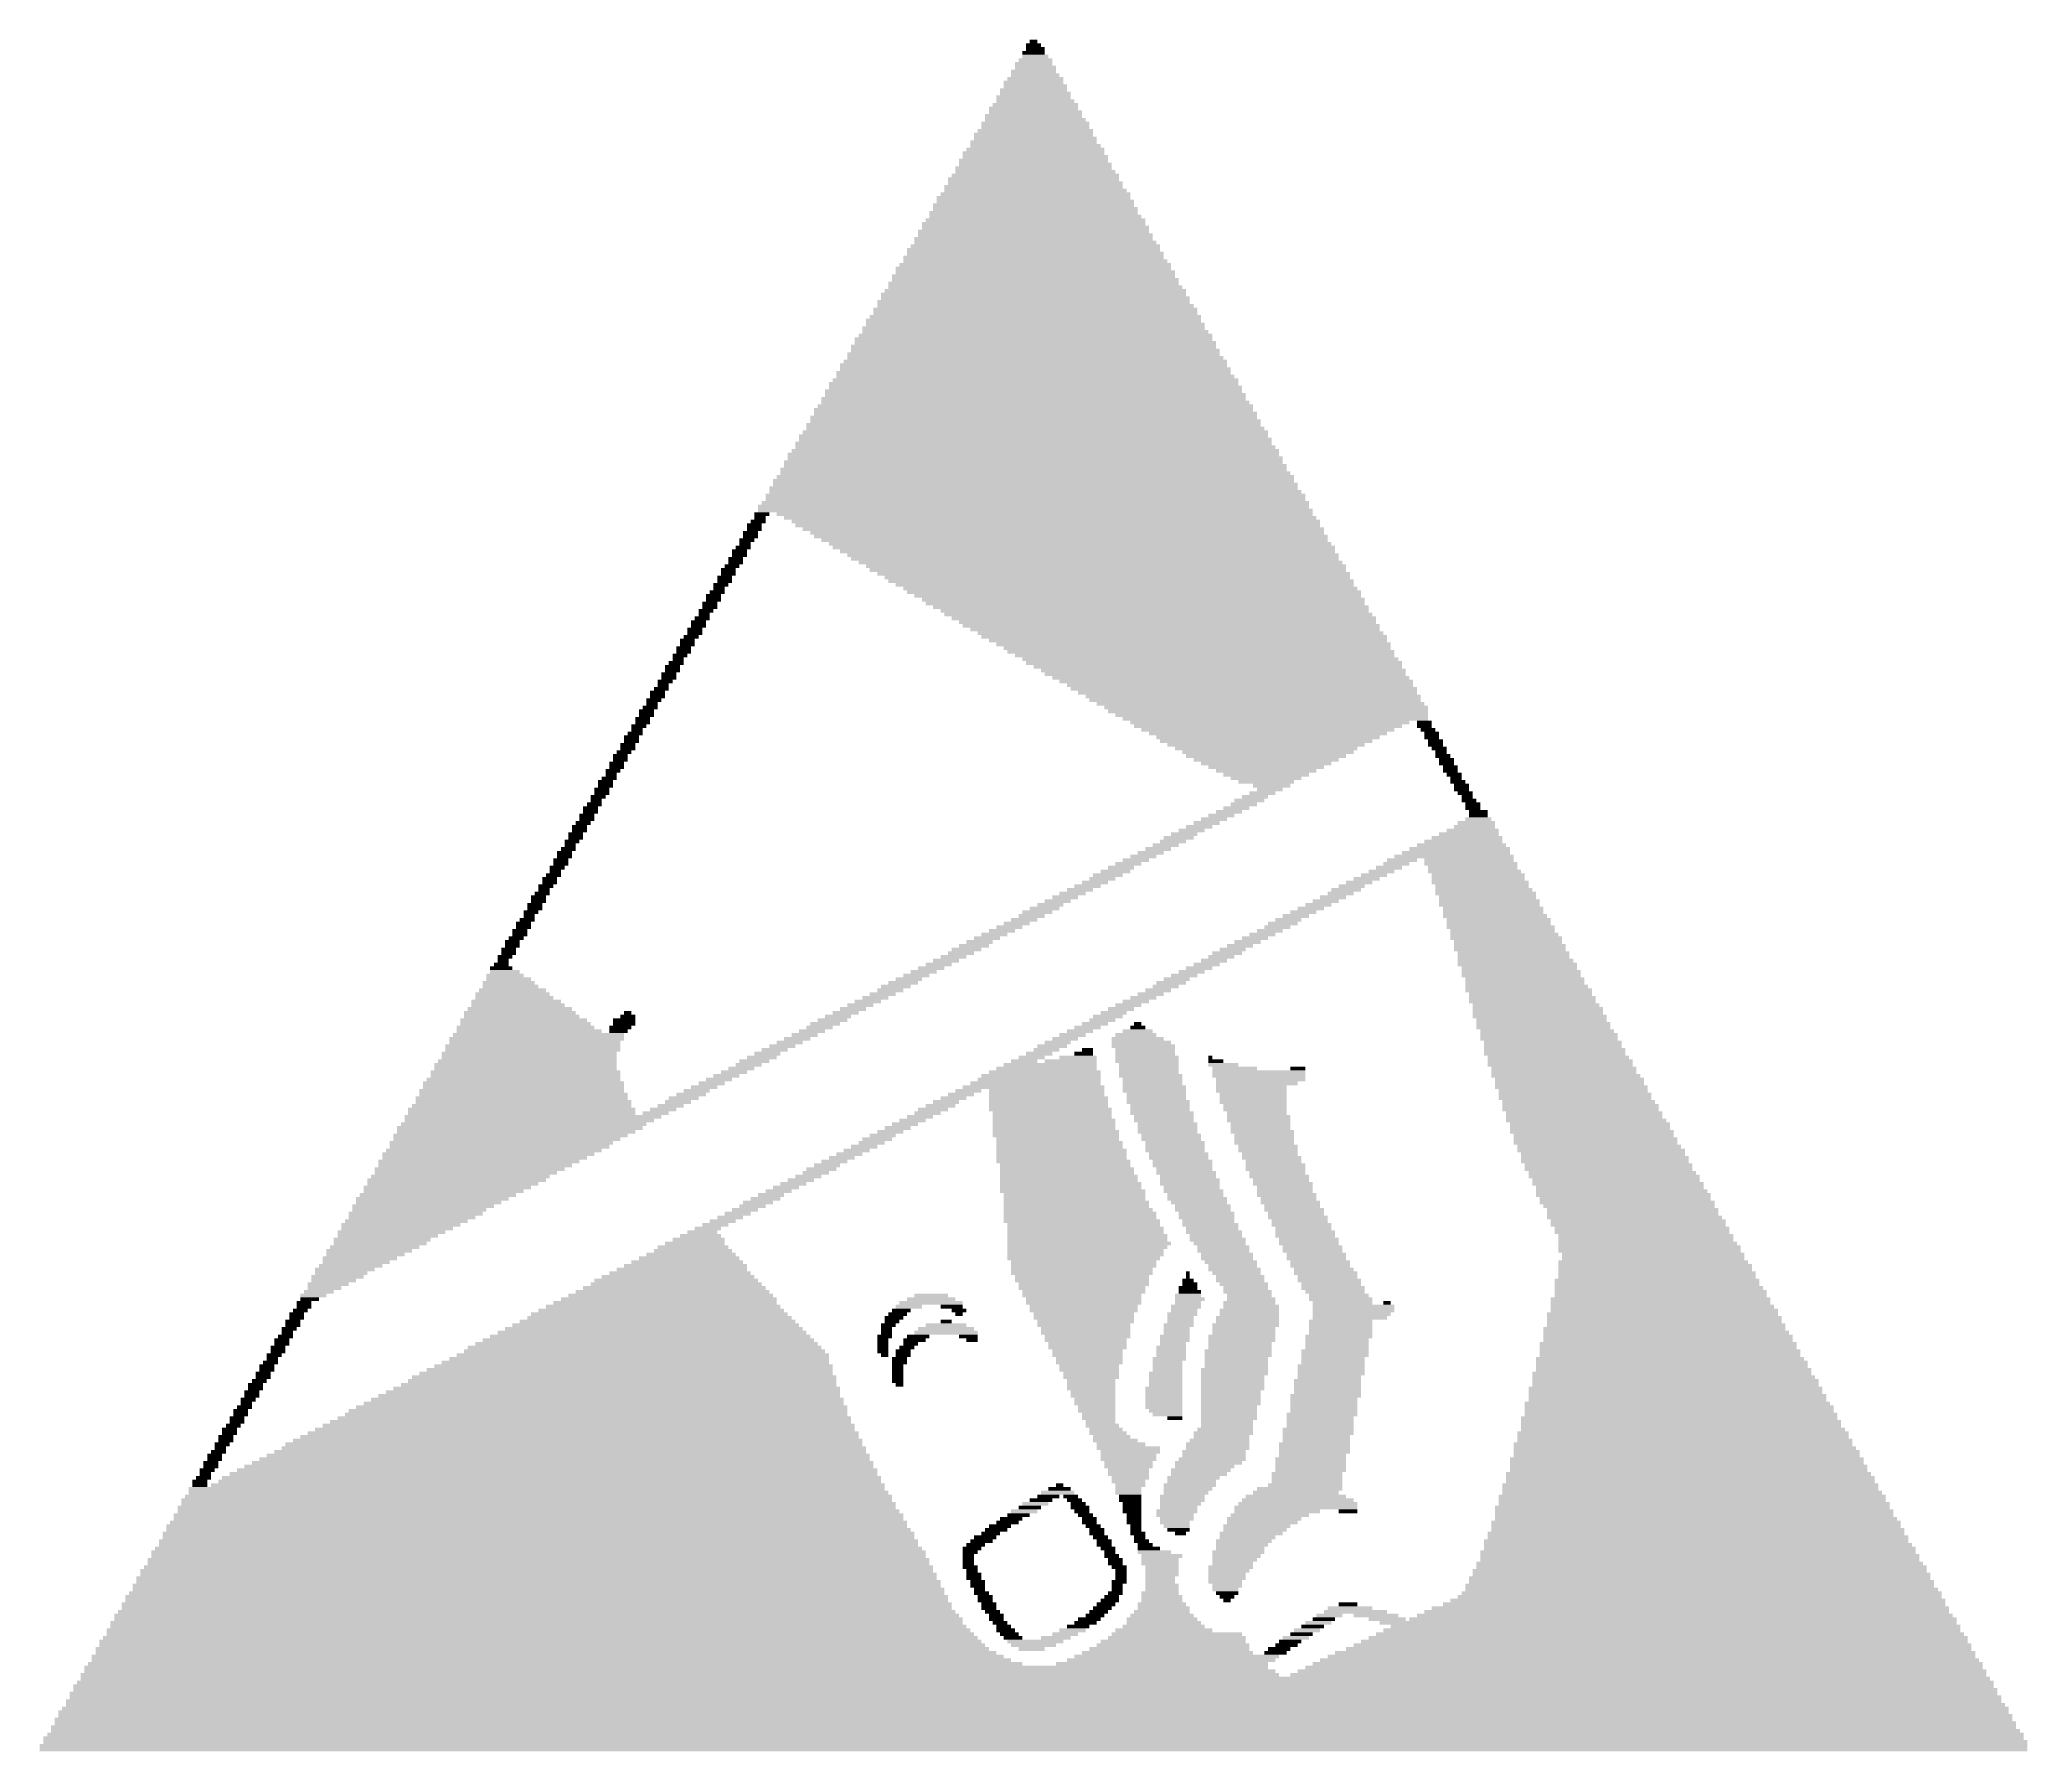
# Model space of a CAD drawing. Header units: inches. Extents: x 0.1 to 13.6, y 0 to 11.7.
import ezdxf

# ---------------------------------------------------------------- set-up
doc = ezdxf.new("R2010")
doc.units = ezdxf.units.IN
doc.header["$MEASUREMENT"] = 0

msp = doc.modelspace()

# ---------------------------------------------------------------- linework, layer by layer
for points in [[(6.913, 11.648), (6.812, 11.648), (6.913, 11.673), (6.812, 11.673)], [(6.888, 11.673), (6.837, 11.673), (6.888, 11.699), (6.837, 11.699)], [(6.99, 11.521), (6.736, 11.521), (6.99, 11.546), (6.736, 11.546)], [(6.99, 11.546), (6.761, 11.546), (6.99, 11.572), (6.761, 11.572)], [(6.939, 11.597), (6.786, 11.597), (6.939, 11.622), (6.786, 11.622)], [(6.964, 11.572), (6.786, 11.572), (6.964, 11.597), (6.786, 11.597)], [(6.939, 11.622), (6.812, 11.622), (6.939, 11.648), (6.812, 11.648)], [(7.066, 11.394), (6.659, 11.394), (7.066, 11.419), (6.659, 11.419)], [(7.091, 11.368), (6.659, 11.368), (7.091, 11.394), (6.659, 11.394)], [(7.066, 11.419), (6.685, 11.419), (7.066, 11.445), (6.685, 11.445)], [(7.015, 11.47), (6.71, 11.47), (7.015, 11.495), (6.71, 11.495)], [(7.04, 11.445), (6.71, 11.445), (7.04, 11.47), (6.71, 11.47)], [(7.015, 11.495), (6.736, 11.495), (7.015, 11.521), (6.736, 11.521)], [(7.167, 11.241), (6.583, 11.241), (7.167, 11.267), (6.583, 11.267)], [(7.117, 11.292), (6.609, 11.292), (7.117, 11.318), (6.609, 11.318)], [(7.142, 11.267), (6.609, 11.267), (7.142, 11.292), (6.609, 11.292)], [(7.091, 11.343), (6.634, 11.343), (7.091, 11.368), (6.634, 11.368)], [(7.117, 11.318), (6.634, 11.318), (7.117, 11.343), (6.634, 11.343)], [(7.244, 11.114), (6.507, 11.114), (7.244, 11.14), (6.507, 11.14)], [(7.193, 11.165), (6.532, 11.165), (7.193, 11.191), (6.532, 11.191)], [(7.218, 11.14), (6.532, 11.14), (7.218, 11.165), (6.532, 11.165)], [(7.167, 11.216), (6.558, 11.216), (7.167, 11.241), (6.558, 11.241)], [(7.193, 11.191), (6.558, 11.191), (7.193, 11.216), (6.558, 11.216)], [(7.294, 10.987), (6.431, 10.987), (7.294, 11.013), (6.431, 11.013)], [(7.32, 10.962), (6.431, 10.962), (7.32, 10.987), (6.431, 10.987)], [(7.269, 11.038), (6.456, 11.038), (7.269, 11.064), (6.456, 11.064)], [(7.294, 11.013), (6.456, 11.013), (7.294, 11.038), (6.456, 11.038)], [(7.269, 11.064), (6.482, 11.064), (7.269, 11.089), (6.482, 11.089)], [(7.244, 11.089), (6.507, 11.089), (7.244, 11.114), (6.507, 11.114)], [(7.371, 10.86), (6.355, 10.86), (7.371, 10.886), (6.355, 10.886)], [(7.396, 10.835), (6.355, 10.835), (7.396, 10.86), (6.355, 10.86)], [(7.345, 10.911), (6.38, 10.911), (7.345, 10.937), (6.38, 10.937)], [(7.371, 10.886), (6.38, 10.886), (7.371, 10.911), (6.38, 10.911)], [(7.345, 10.937), (6.405, 10.937), (7.345, 10.962), (6.405, 10.962)], [(7.447, 10.733), (6.278, 10.733), (7.447, 10.759), (6.278, 10.759)], [(7.472, 10.708), (6.278, 10.708), (7.472, 10.733), (6.278, 10.733)], [(7.447, 10.759), (6.304, 10.759), (7.447, 10.784), (6.304, 10.784)], [(7.396, 10.81), (6.329, 10.81), (7.396, 10.835), (6.329, 10.835)], [(7.421, 10.784), (6.329, 10.784), (7.421, 10.81), (6.329, 10.81)], [(7.548, 10.556), (6.177, 10.556), (7.548, 10.581), (6.177, 10.581)], [(7.523, 10.606), (6.202, 10.606), (7.523, 10.632), (6.202, 10.632)], [(7.548, 10.581), (6.202, 10.581), (7.548, 10.606), (6.202, 10.606)], [(7.523, 10.632), (6.228, 10.632), (7.523, 10.657), (6.228, 10.657)], [(7.472, 10.683), (6.253, 10.683), (7.472, 10.708), (6.253, 10.708)], [(7.498, 10.657), (6.253, 10.657), (7.498, 10.683), (6.253, 10.683)], [(7.625, 10.429), (6.101, 10.429), (7.625, 10.454), (6.101, 10.454)], [(7.625, 10.454), (6.126, 10.454), (7.625, 10.479), (6.126, 10.479)], [(7.574, 10.505), (6.151, 10.505), (7.574, 10.53), (6.151, 10.53)], [(7.599, 10.479), (6.151, 10.479), (7.599, 10.505), (6.151, 10.505)], [(7.574, 10.53), (6.177, 10.53), (7.574, 10.556), (6.177, 10.556)], [(7.675, 10.327), (6.05, 10.327), (7.675, 10.352), (6.05, 10.352)], [(7.701, 10.302), (6.05, 10.302), (7.701, 10.327), (6.05, 10.327)], [(7.65, 10.378), (6.075, 10.378), (7.65, 10.403), (6.075, 10.403)], [(7.675, 10.352), (6.075, 10.352), (7.675, 10.378), (6.075, 10.378)], [(7.65, 10.403), (6.101, 10.403), (7.65, 10.429), (6.101, 10.429)], [(7.802, 10.149), (5.948, 10.149), (7.802, 10.175), (5.948, 10.175)], [(7.752, 10.2), (5.974, 10.2), (7.752, 10.225), (5.974, 10.225)], [(7.777, 10.175), (5.974, 10.175), (7.777, 10.2), (5.974, 10.2)], [(7.726, 10.251), (5.999, 10.251), (7.726, 10.276), (5.999, 10.276)], [(7.752, 10.225), (5.999, 10.225), (7.752, 10.251), (5.999, 10.251)], [(7.726, 10.276), (6.024, 10.276), (7.726, 10.302), (6.024, 10.302)], [(7.853, 10.022), (5.872, 10.022), (7.853, 10.048), (5.872, 10.048)], [(7.828, 10.073), (5.897, 10.073), (7.828, 10.098), (5.897, 10.098)], [(7.853, 10.048), (5.897, 10.048), (7.853, 10.073), (5.897, 10.073)], [(7.802, 10.124), (5.923, 10.124), (7.802, 10.149), (5.923, 10.149)], [(7.828, 10.098), (5.923, 10.098), (7.828, 10.124), (5.923, 10.124)], [(7.929, 9.895), (5.796, 9.895), (7.929, 9.921), (5.796, 9.921)], [(7.904, 9.946), (5.821, 9.946), (7.904, 9.971), (5.821, 9.971)], [(7.929, 9.921), (5.821, 9.921), (7.929, 9.946), (5.821, 9.946)], [(7.904, 9.971), (5.847, 9.971), (7.904, 9.997), (5.847, 9.997)], [(7.879, 9.997), (5.872, 9.997), (7.879, 10.022), (5.872, 10.022)], [(8.006, 9.768), (5.72, 9.768), (8.006, 9.794), (5.72, 9.794)], [(8.031, 9.743), (5.72, 9.743), (8.031, 9.768), (5.72, 9.768)], [(8.006, 9.794), (5.745, 9.794), (8.006, 9.819), (5.745, 9.819)], [(7.98, 9.844), (5.77, 9.844), (7.98, 9.87), (5.77, 9.87)], [(7.98, 9.819), (5.77, 9.819), (7.98, 9.844), (5.77, 9.844)], [(7.955, 9.87), (5.796, 9.87), (7.955, 9.895), (5.796, 9.895)], [(8.082, 9.641), (5.643, 9.641), (8.082, 9.667), (5.643, 9.667)], [(8.107, 9.616), (5.643, 9.616), (8.107, 9.641), (5.643, 9.641)], [(8.082, 9.667), (5.669, 9.667), (8.082, 9.692), (5.669, 9.692)], [(8.031, 9.717), (5.694, 9.717), (8.031, 9.743), (5.694, 9.743)], [(8.056, 9.692), (5.694, 9.692), (8.056, 9.717), (5.694, 9.717)], [(8.183, 9.489), (5.567, 9.489), (8.183, 9.514), (5.567, 9.514)], [(8.133, 9.54), (5.593, 9.54), (8.133, 9.565), (5.593, 9.565)], [(8.158, 9.514), (5.593, 9.514), (8.158, 9.54), (5.593, 9.54)], [(8.107, 9.59), (5.618, 9.59), (8.107, 9.616), (5.618, 9.616)], [(8.133, 9.565), (5.618, 9.565), (8.133, 9.59), (5.618, 9.59)], [(8.26, 9.336), (5.466, 9.336), (8.26, 9.362), (5.466, 9.362)], [(8.26, 9.362), (5.491, 9.362), (8.26, 9.387), (5.491, 9.387)], [(8.209, 9.413), (5.516, 9.413), (8.209, 9.438), (5.516, 9.438)], [(8.234, 9.387), (5.516, 9.387), (8.234, 9.413), (5.516, 9.413)], [(8.183, 9.463), (5.542, 9.463), (8.183, 9.489), (5.542, 9.489)], [(8.209, 9.438), (5.542, 9.438), (8.209, 9.463), (5.542, 9.463)], [(8.31, 9.235), (5.415, 9.235), (8.31, 9.26), (5.415, 9.26)], [(8.336, 9.209), (5.415, 9.209), (8.336, 9.235), (5.415, 9.235)], [(8.285, 9.286), (5.44, 9.286), (8.285, 9.311), (5.44, 9.311)], [(8.31, 9.26), (5.44, 9.26), (8.31, 9.286), (5.44, 9.286)], [(8.285, 9.311), (5.466, 9.311), (8.285, 9.336), (5.466, 9.336)], [(8.387, 9.108), (5.339, 9.108), (8.387, 9.133), (5.339, 9.133)], [(8.412, 9.082), (5.339, 9.082), (8.412, 9.108), (5.339, 9.108)], [(8.361, 9.159), (5.364, 9.159), (8.361, 9.184), (5.364, 9.184)], [(8.387, 9.133), (5.364, 9.133), (8.387, 9.159), (5.364, 9.159)], [(8.361, 9.184), (5.389, 9.184), (8.361, 9.209), (5.389, 9.209)], [(8.488, 8.93), (5.237, 8.93), (8.488, 8.955), (5.237, 8.955)], [(8.463, 8.981), (5.262, 8.981), (8.463, 9.006), (5.262, 9.006)], [(8.488, 8.955), (5.262, 8.955), (8.488, 8.981), (5.262, 8.981)], [(8.463, 9.006), (5.288, 9.006), (8.463, 9.032), (5.288, 9.032)], [(8.412, 9.057), (5.313, 9.057), (8.412, 9.082), (5.313, 9.082)], [(8.437, 9.032), (5.313, 9.032), (8.437, 9.057), (5.313, 9.057)], [(8.564, 8.803), (5.161, 8.803), (8.564, 8.828), (5.161, 8.828)], [(8.539, 8.854), (5.186, 8.854), (8.539, 8.879), (5.186, 8.879)], [(8.564, 8.828), (5.186, 8.828), (8.564, 8.854), (5.186, 8.854)], [(8.539, 8.879), (5.212, 8.879), (8.539, 8.905), (5.212, 8.905)], [(8.514, 8.905), (5.237, 8.905), (8.514, 8.93), (5.237, 8.93)], [(8.641, 8.676), (5.085, 8.676), (8.641, 8.701), (5.085, 8.701)], [(8.641, 8.701), (5.11, 8.701), (8.641, 8.727), (5.11, 8.727)], [(8.59, 8.752), (5.135, 8.752), (8.59, 8.778), (5.135, 8.778)], [(8.615, 8.727), (5.135, 8.727), (8.615, 8.752), (5.135, 8.752)], [(8.59, 8.778), (5.161, 8.778), (8.59, 8.803), (5.161, 8.803)], [(8.742, 8.524), (5.008, 8.524), (8.742, 8.549), (5.008, 8.549)], [(8.717, 8.574), (5.034, 8.574), (8.717, 8.6), (5.034, 8.6)], [(8.717, 8.549), (5.034, 8.549), (8.717, 8.574), (5.034, 8.574)], [(8.666, 8.625), (5.059, 8.625), (8.666, 8.651), (5.059, 8.651)], [(8.691, 8.6), (5.059, 8.6), (8.691, 8.625), (5.059, 8.625)], [(8.666, 8.651), (5.085, 8.651), (8.666, 8.676), (5.085, 8.676)], [(5.034, 8.397), (4.932, 8.397), (5.034, 8.422), (4.932, 8.422)], [(5.059, 8.447), (4.958, 8.447), (5.059, 8.473), (4.958, 8.473)], [(5.034, 8.422), (4.958, 8.422), (5.034, 8.447), (4.958, 8.447)], [(8.742, 8.498), (4.983, 8.498), (8.742, 8.524), (4.983, 8.524)], [(8.768, 8.473), (4.983, 8.473), (8.768, 8.498), (4.983, 8.498)], [(8.768, 8.447), (5.11, 8.447), (8.768, 8.473), (5.11, 8.473)], [(8.793, 8.422), (5.161, 8.422), (8.793, 8.447), (5.161, 8.447)], [(8.818, 8.397), (5.212, 8.397), (8.818, 8.422), (5.212, 8.422)], [(4.958, 8.27), (4.856, 8.27), (4.958, 8.295), (4.856, 8.295)], [(4.983, 8.32), (4.881, 8.32), (4.983, 8.346), (4.881, 8.346)], [(4.983, 8.295), (4.881, 8.295), (4.983, 8.32), (4.881, 8.32)], [(5.008, 8.371), (4.907, 8.371), (5.008, 8.397), (4.907, 8.397)], [(5.008, 8.346), (4.907, 8.346), (5.008, 8.371), (4.907, 8.371)], [(8.818, 8.371), (5.237, 8.371), (8.818, 8.397), (5.237, 8.397)], [(8.844, 8.346), (5.288, 8.346), (8.844, 8.371), (5.288, 8.371)], [(8.844, 8.32), (5.339, 8.32), (8.844, 8.346), (5.339, 8.346)], [(8.869, 8.295), (5.364, 8.295), (8.869, 8.32), (5.364, 8.32)], [(8.869, 8.27), (5.415, 8.27), (8.869, 8.295), (5.415, 8.295)], [(4.881, 8.143), (4.78, 8.143), (4.881, 8.168), (4.78, 8.168)], [(4.881, 8.117), (4.78, 8.117), (4.881, 8.143), (4.78, 8.143)], [(4.907, 8.193), (4.805, 8.193), (4.907, 8.219), (4.805, 8.219)], [(4.907, 8.168), (4.805, 8.168), (4.907, 8.193), (4.805, 8.193)], [(4.932, 8.219), (4.831, 8.219), (4.932, 8.244), (4.831, 8.244)], [(4.932, 8.244), (4.856, 8.244), (4.932, 8.27), (4.856, 8.27)], [(8.895, 8.244), (5.466, 8.244), (8.895, 8.27), (5.466, 8.27)], [(8.92, 8.219), (5.491, 8.219), (8.92, 8.244), (5.491, 8.244)], [(8.92, 8.193), (5.542, 8.193), (8.92, 8.219), (5.542, 8.219)], [(8.945, 8.168), (5.593, 8.168), (8.945, 8.193), (5.593, 8.193)], [(8.945, 8.143), (5.618, 8.143), (8.945, 8.168), (5.618, 8.168)], [(8.971, 8.117), (5.669, 8.117), (8.971, 8.143), (5.669, 8.143)], [(4.805, 8.016), (4.704, 8.016), (4.805, 8.041), (4.704, 8.041)], [(4.805, 7.99), (4.704, 7.99), (4.805, 8.016), (4.704, 8.016)], [(4.831, 8.066), (4.729, 8.066), (4.831, 8.092), (4.729, 8.092)], [(4.831, 8.041), (4.729, 8.041), (4.831, 8.066), (4.729, 8.066)], [(4.856, 8.092), (4.754, 8.092), (4.856, 8.117), (4.754, 8.117)], [(8.996, 8.092), (5.72, 8.092), (8.996, 8.117), (5.72, 8.117)], [(8.996, 8.066), (5.745, 8.066), (8.996, 8.092), (5.745, 8.092)], [(9.022, 8.041), (5.796, 8.041), (9.022, 8.066), (5.796, 8.066)], [(9.022, 8.016), (5.847, 8.016), (9.022, 8.041), (5.847, 8.041)], [(9.047, 7.99), (5.872, 7.99), (9.047, 8.016), (5.872, 8.016)], [(4.729, 7.889), (4.627, 7.889), (4.729, 7.914), (4.627, 7.914)], [(4.729, 7.863), (4.627, 7.863), (4.729, 7.889), (4.627, 7.889)], [(4.754, 7.914), (4.653, 7.914), (4.754, 7.939), (4.653, 7.939)], [(4.78, 7.965), (4.678, 7.965), (4.78, 7.99), (4.678, 7.99)], [(4.754, 7.939), (4.678, 7.939), (4.754, 7.965), (4.678, 7.965)], [(9.047, 7.965), (5.923, 7.965), (9.047, 7.99), (5.923, 7.99)], [(9.072, 7.939), (5.974, 7.939), (9.072, 7.965), (5.974, 7.965)], [(9.098, 7.914), (5.999, 7.914), (9.098, 7.939), (5.999, 7.939)], [(9.098, 7.889), (6.05, 7.889), (9.098, 7.914), (6.05, 7.914)], [(9.123, 7.863), (6.101, 7.863), (9.123, 7.889), (6.101, 7.889)], [(4.627, 7.711), (4.526, 7.711), (4.627, 7.736), (4.526, 7.736)], [(4.653, 7.736), (4.551, 7.736), (4.653, 7.762), (4.551, 7.762)], [(4.678, 7.787), (4.577, 7.787), (4.678, 7.812), (4.577, 7.812)], [(4.653, 7.762), (4.577, 7.762), (4.653, 7.787), (4.577, 7.787)], [(4.704, 7.838), (4.602, 7.838), (4.704, 7.863), (4.602, 7.863)], [(4.704, 7.812), (4.602, 7.812), (4.704, 7.838), (4.602, 7.838)], [(9.123, 7.838), (6.126, 7.838), (9.123, 7.863), (6.126, 7.863)], [(9.149, 7.812), (6.177, 7.812), (9.149, 7.838), (6.177, 7.838)], [(9.149, 7.787), (6.228, 7.787), (9.149, 7.812), (6.228, 7.812)], [(9.174, 7.762), (6.253, 7.762), (9.174, 7.787), (6.253, 7.787)], [(9.199, 7.736), (6.304, 7.736), (9.199, 7.762), (6.304, 7.762)], [(9.199, 7.711), (6.355, 7.711), (9.199, 7.736), (6.355, 7.736)], [(4.551, 7.584), (4.45, 7.584), (4.551, 7.609), (4.45, 7.609)], [(4.577, 7.609), (4.475, 7.609), (4.577, 7.635), (4.475, 7.635)], [(4.602, 7.66), (4.5, 7.66), (4.602, 7.685), (4.5, 7.685)], [(4.602, 7.635), (4.5, 7.635), (4.602, 7.66), (4.5, 7.66)], [(4.627, 7.685), (4.526, 7.685), (4.627, 7.711), (4.526, 7.711)], [(9.225, 7.685), (6.38, 7.685), (9.225, 7.711), (6.38, 7.711)], [(9.225, 7.66), (6.431, 7.66), (9.225, 7.685), (6.431, 7.685)], [(9.25, 7.635), (6.482, 7.635), (9.25, 7.66), (6.482, 7.66)], [(9.276, 7.609), (6.507, 7.609), (9.276, 7.635), (6.507, 7.635)], [(9.276, 7.584), (6.558, 7.584), (9.276, 7.609), (6.558, 7.609)], [(4.5, 7.482), (4.399, 7.482), (4.5, 7.508), (4.399, 7.508)], [(4.475, 7.457), (4.399, 7.457), (4.475, 7.482), (4.399, 7.482)], [(4.526, 7.533), (4.424, 7.533), (4.526, 7.558), (4.424, 7.558)], [(4.526, 7.508), (4.424, 7.508), (4.526, 7.533), (4.424, 7.533)], [(4.551, 7.558), (4.45, 7.558), (4.551, 7.584), (4.45, 7.584)], [(9.301, 7.558), (6.609, 7.558), (9.301, 7.584), (6.609, 7.584)], [(9.301, 7.533), (6.659, 7.533), (9.301, 7.558), (6.659, 7.558)], [(9.326, 7.508), (6.685, 7.508), (9.326, 7.533), (6.685, 7.533)], [(9.326, 7.482), (6.736, 7.482), (9.326, 7.508), (6.736, 7.508)], [(9.352, 7.457), (6.786, 7.457), (9.352, 7.482), (6.786, 7.482)], [(4.399, 7.304), (4.297, 7.304), (4.399, 7.33), (4.297, 7.33)], [(4.424, 7.355), (4.323, 7.355), (4.424, 7.381), (4.323, 7.381)], [(4.424, 7.33), (4.323, 7.33), (4.424, 7.355), (4.323, 7.355)], [(4.45, 7.406), (4.348, 7.406), (4.45, 7.431), (4.348, 7.431)], [(4.45, 7.381), (4.348, 7.381), (4.45, 7.406), (4.348, 7.406)], [(4.475, 7.431), (4.373, 7.431), (4.475, 7.457), (4.373, 7.457)], [(9.377, 7.431), (6.812, 7.431), (9.377, 7.457), (6.812, 7.457)], [(9.377, 7.406), (6.863, 7.406), (9.377, 7.431), (6.863, 7.431)], [(9.403, 7.381), (6.913, 7.381), (9.403, 7.406), (6.913, 7.406)], [(9.403, 7.355), (6.939, 7.355), (9.403, 7.381), (6.939, 7.381)], [(9.428, 7.33), (6.99, 7.33), (9.428, 7.355), (6.99, 7.355)], [(9.453, 7.304), (7.04, 7.304), (9.453, 7.33), (7.04, 7.33)], [(4.323, 7.177), (4.221, 7.177), (4.323, 7.203), (4.221, 7.203)], [(4.348, 7.228), (4.246, 7.228), (4.348, 7.254), (4.246, 7.254)], [(4.348, 7.203), (4.246, 7.203), (4.348, 7.228), (4.246, 7.228)], [(4.373, 7.254), (4.272, 7.254), (4.373, 7.279), (4.272, 7.279)], [(4.373, 7.279), (4.297, 7.279), (4.373, 7.304), (4.297, 7.304)], [(9.453, 7.279), (7.091, 7.279), (9.453, 7.304), (7.091, 7.304)], [(9.479, 7.254), (7.117, 7.254), (9.479, 7.279), (7.117, 7.279)], [(9.479, 7.228), (7.167, 7.228), (9.479, 7.254), (7.167, 7.254)], [(9.504, 7.203), (7.218, 7.203), (9.504, 7.228), (7.218, 7.228)], [(9.504, 7.177), (7.244, 7.177), (9.504, 7.203), (7.244, 7.203)], [(4.246, 7.05), (4.145, 7.05), (4.246, 7.076), (4.145, 7.076)], [(4.272, 7.101), (4.17, 7.101), (4.272, 7.127), (4.17, 7.127)], [(4.272, 7.076), (4.17, 7.076), (4.272, 7.101), (4.17, 7.101)], [(4.297, 7.127), (4.196, 7.127), (4.297, 7.152), (4.196, 7.152)], [(4.297, 7.152), (4.221, 7.152), (4.297, 7.177), (4.221, 7.177)], [(9.53, 7.152), (7.294, 7.152), (9.53, 7.177), (7.294, 7.177)], [(9.555, 7.127), (7.345, 7.127), (9.555, 7.152), (7.345, 7.152)], [(9.555, 7.101), (7.371, 7.101), (9.555, 7.127), (7.371, 7.127)], [(9.555, 7.076), (7.421, 7.076), (9.555, 7.101), (7.421, 7.101)], [(9.555, 7.05), (7.472, 7.05), (9.555, 7.076), (7.472, 7.076)], [(4.17, 6.923), (4.069, 6.923), (4.17, 6.949), (4.069, 6.949)], [(4.17, 6.898), (4.069, 6.898), (4.17, 6.923), (4.069, 6.923)], [(4.196, 6.949), (4.094, 6.949), (4.196, 6.974), (4.094, 6.974)], [(4.221, 7), (4.119, 7), (4.221, 7.025), (4.119, 7.025)], [(4.196, 6.974), (4.119, 6.974), (4.196, 7), (4.119, 7)], [(4.246, 7.025), (4.145, 7.025), (4.246, 7.05), (4.145, 7.05)], [(9.428, 7.025), (7.523, 7.025), (9.428, 7.05), (7.523, 7.05)], [(9.377, 7), (7.548, 7), (9.377, 7.025), (7.548, 7.025)], [(9.326, 6.974), (7.599, 6.974), (9.326, 7), (7.599, 7)], [(9.276, 6.949), (7.65, 6.949), (9.276, 6.974), (7.65, 6.974)], [(9.225, 6.923), (7.701, 6.923), (9.225, 6.949), (7.701, 6.949)], [(9.174, 6.898), (7.726, 6.898), (9.174, 6.923), (7.726, 6.923)], [(9.58, 7.025), (9.479, 7.025), (9.58, 7.05), (9.479, 7.05)], [(9.58, 7), (9.479, 7), (9.58, 7.025), (9.479, 7.025)], [(9.606, 6.974), (9.504, 6.974), (9.606, 7), (9.504, 7)], [(9.631, 6.949), (9.53, 6.949), (9.631, 6.974), (9.53, 6.974)], [(9.631, 6.923), (9.53, 6.923), (9.631, 6.949), (9.53, 6.949)], [(9.657, 6.898), (9.555, 6.898), (9.657, 6.923), (9.555, 6.923)], [(4.094, 6.796), (3.992, 6.796), (4.094, 6.822), (3.992, 6.822)], [(4.094, 6.771), (3.992, 6.771), (4.094, 6.796), (3.992, 6.796)], [(4.119, 6.822), (4.018, 6.822), (4.119, 6.847), (4.018, 6.847)], [(4.145, 6.873), (4.043, 6.873), (4.145, 6.898), (4.043, 6.898)], [(4.145, 6.847), (4.043, 6.847), (4.145, 6.873), (4.043, 6.873)], [(9.123, 6.873), (7.777, 6.873), (9.123, 6.898), (7.777, 6.898)], [(9.072, 6.847), (7.828, 6.847), (9.072, 6.873), (7.828, 6.873)], [(9.047, 6.822), (7.879, 6.822), (9.047, 6.847), (7.879, 6.847)], [(8.996, 6.796), (7.904, 6.796), (8.996, 6.822), (7.904, 6.822)], [(8.945, 6.771), (7.955, 6.771), (8.945, 6.796), (7.955, 6.796)], [(9.657, 6.873), (9.555, 6.873), (9.657, 6.898), (9.555, 6.898)], [(9.682, 6.847), (9.58, 6.847), (9.682, 6.873), (9.58, 6.873)], [(9.682, 6.822), (9.606, 6.822), (9.682, 6.847), (9.606, 6.847)], [(9.707, 6.796), (9.606, 6.796), (9.707, 6.822), (9.606, 6.822)], [(9.733, 6.771), (9.631, 6.771), (9.733, 6.796), (9.631, 6.796)], [(4.018, 6.644), (3.916, 6.644), (4.018, 6.669), (3.916, 6.669)], [(4.043, 6.695), (3.942, 6.695), (4.043, 6.72), (3.942, 6.72)], [(4.018, 6.669), (3.942, 6.669), (4.018, 6.695), (3.942, 6.695)], [(4.069, 6.746), (3.967, 6.746), (4.069, 6.771), (3.967, 6.771)], [(4.069, 6.72), (3.967, 6.72), (4.069, 6.746), (3.967, 6.746)], [(8.895, 6.746), (8.006, 6.746), (8.895, 6.771), (8.006, 6.771)], [(8.844, 6.72), (8.056, 6.72), (8.844, 6.746), (8.056, 6.746)], [(8.793, 6.695), (8.107, 6.695), (8.793, 6.72), (8.107, 6.72)], [(8.742, 6.669), (8.158, 6.669), (8.742, 6.695), (8.158, 6.695)], [(8.691, 6.644), (8.209, 6.644), (8.691, 6.669), (8.209, 6.669)], [(9.733, 6.746), (9.631, 6.746), (9.733, 6.771), (9.631, 6.771)], [(9.758, 6.72), (9.657, 6.72), (9.758, 6.746), (9.657, 6.746)], [(9.758, 6.695), (9.657, 6.695), (9.758, 6.72), (9.657, 6.72)], [(9.784, 6.669), (9.682, 6.669), (9.784, 6.695), (9.682, 6.695)], [(9.784, 6.644), (9.707, 6.644), (9.784, 6.669), (9.707, 6.669)], [(3.942, 6.517), (3.84, 6.517), (3.942, 6.542), (3.84, 6.542)], [(3.916, 6.492), (3.84, 6.492), (3.916, 6.517), (3.84, 6.517)], [(3.967, 6.568), (3.865, 6.568), (3.967, 6.593), (3.865, 6.593)], [(3.967, 6.542), (3.865, 6.542), (3.967, 6.568), (3.865, 6.568)], [(3.992, 6.619), (3.891, 6.619), (3.992, 6.644), (3.891, 6.644)], [(3.992, 6.593), (3.891, 6.593), (3.992, 6.619), (3.891, 6.619)], [(8.437, 6.492), (8.234, 6.492), (8.437, 6.517), (8.234, 6.517)], [(8.641, 6.619), (8.26, 6.619), (8.641, 6.644), (8.26, 6.644)], [(8.463, 6.517), (8.285, 6.517), (8.463, 6.542), (8.285, 6.542)], [(8.514, 6.542), (8.336, 6.542), (8.514, 6.568), (8.336, 6.568)], [(8.615, 6.593), (8.361, 6.593), (8.615, 6.619), (8.361, 6.619)], [(8.564, 6.568), (8.387, 6.568), (8.564, 6.593), (8.387, 6.593)], [(9.809, 6.619), (9.707, 6.619), (9.809, 6.644), (9.707, 6.644)], [(9.834, 6.593), (9.733, 6.593), (9.834, 6.619), (9.733, 6.619)], [(9.834, 6.568), (9.733, 6.568), (9.834, 6.593), (9.733, 6.593)], [(9.86, 6.542), (9.758, 6.542), (9.86, 6.568), (9.758, 6.568)], [(9.86, 6.517), (9.784, 6.517), (9.86, 6.542), (9.784, 6.542)], [(9.885, 6.492), (9.784, 6.492), (9.885, 6.517), (9.784, 6.517)], [(3.865, 6.39), (3.764, 6.39), (3.865, 6.415), (3.764, 6.415)], [(3.865, 6.365), (3.764, 6.365), (3.865, 6.39), (3.764, 6.39)], [(3.891, 6.441), (3.789, 6.441), (3.891, 6.466), (3.789, 6.466)], [(3.891, 6.415), (3.789, 6.415), (3.891, 6.441), (3.789, 6.441)], [(3.916, 6.466), (3.815, 6.466), (3.916, 6.492), (3.815, 6.492)], [(8.183, 6.365), (8.006, 6.365), (8.183, 6.39), (8.006, 6.39)], [(8.234, 6.39), (8.056, 6.39), (8.234, 6.415), (8.056, 6.415)], [(8.285, 6.415), (8.107, 6.415), (8.285, 6.441), (8.107, 6.441)], [(8.336, 6.441), (8.158, 6.441), (8.336, 6.466), (8.158, 6.466)], [(8.387, 6.466), (8.209, 6.466), (8.387, 6.492), (8.209, 6.492)], [(9.911, 6.466), (9.809, 6.466), (9.911, 6.492), (9.809, 6.492)], [(9.911, 6.441), (9.809, 6.441), (9.911, 6.466), (9.809, 6.466)], [(9.987, 6.365), (9.809, 6.365), (9.987, 6.39), (9.809, 6.39)], [(9.961, 6.415), (9.834, 6.415), (9.961, 6.441), (9.834, 6.441)], [(9.961, 6.39), (9.834, 6.39), (9.961, 6.415), (9.834, 6.415)], [(3.789, 6.263), (3.688, 6.263), (3.789, 6.288), (3.688, 6.288)], [(3.789, 6.238), (3.688, 6.238), (3.789, 6.263), (3.688, 6.263)], [(3.815, 6.314), (3.713, 6.314), (3.815, 6.339), (3.713, 6.339)], [(3.815, 6.288), (3.713, 6.288), (3.815, 6.314), (3.713, 6.314)], [(3.84, 6.339), (3.738, 6.339), (3.84, 6.365), (3.738, 6.365)], [(7.955, 6.238), (7.752, 6.238), (7.955, 6.263), (7.752, 6.263)], [(7.98, 6.263), (7.802, 6.263), (7.98, 6.288), (7.802, 6.288)], [(8.031, 6.288), (7.853, 6.288), (8.031, 6.314), (7.853, 6.314)], [(8.082, 6.314), (7.904, 6.314), (8.082, 6.339), (7.904, 6.339)], [(8.133, 6.339), (7.955, 6.339), (8.133, 6.365), (7.955, 6.365)], [(10.063, 6.238), (9.58, 6.238), (10.063, 6.263), (9.58, 6.263)], [(10.038, 6.263), (9.631, 6.263), (10.038, 6.288), (9.631, 6.288)], [(10.038, 6.288), (9.682, 6.288), (10.038, 6.314), (9.682, 6.314)], [(10.012, 6.314), (9.733, 6.314), (10.012, 6.339), (9.733, 6.339)], [(10.012, 6.339), (9.758, 6.339), (10.012, 6.365), (9.758, 6.365)], [(3.688, 6.085), (3.586, 6.085), (3.688, 6.111), (3.586, 6.111)], [(3.713, 6.136), (3.611, 6.136), (3.713, 6.161), (3.611, 6.161)], [(3.713, 6.111), (3.611, 6.111), (3.713, 6.136), (3.611, 6.136)], [(3.738, 6.161), (3.637, 6.161), (3.738, 6.187), (3.637, 6.187)], [(3.764, 6.212), (3.662, 6.212), (3.764, 6.238), (3.662, 6.238)], [(3.738, 6.187), (3.662, 6.187), (3.738, 6.212), (3.662, 6.212)], [(7.65, 6.085), (7.472, 6.085), (7.65, 6.111), (7.472, 6.111)], [(7.701, 6.111), (7.523, 6.111), (7.701, 6.136), (7.523, 6.136)], [(7.752, 6.136), (7.574, 6.136), (7.752, 6.161), (7.574, 6.161)], [(7.802, 6.161), (7.625, 6.161), (7.802, 6.187), (7.625, 6.187)], [(7.853, 6.187), (7.675, 6.187), (7.853, 6.212), (7.675, 6.212)], [(7.904, 6.212), (7.726, 6.212), (7.904, 6.238), (7.726, 6.238)], [(9.479, 6.085), (9.276, 6.085), (9.479, 6.111), (9.276, 6.111)], [(10.139, 6.111), (9.326, 6.111), (10.139, 6.136), (9.326, 6.136)], [(10.114, 6.136), (9.377, 6.136), (10.114, 6.161), (9.377, 6.161)], [(10.114, 6.161), (9.428, 6.161), (10.114, 6.187), (9.428, 6.187)], [(10.088, 6.187), (9.479, 6.187), (10.088, 6.212), (9.479, 6.212)], [(10.063, 6.212), (9.53, 6.212), (10.063, 6.238), (9.53, 6.238)], [(10.139, 6.085), (9.53, 6.085), (10.139, 6.111), (9.53, 6.111)], [(3.611, 5.958), (3.51, 5.958), (3.611, 5.984), (3.51, 5.984)], [(3.637, 5.984), (3.535, 5.984), (3.637, 6.009), (3.535, 6.009)], [(3.662, 6.034), (3.561, 6.034), (3.662, 6.06), (3.561, 6.06)], [(3.637, 6.009), (3.561, 6.009), (3.637, 6.034), (3.561, 6.034)], [(3.688, 6.06), (3.586, 6.06), (3.688, 6.085), (3.586, 6.085)], [(7.421, 5.958), (7.244, 5.958), (7.421, 5.984), (7.244, 5.984)], [(7.472, 5.984), (7.269, 5.984), (7.472, 6.009), (7.269, 6.009)], [(7.523, 6.009), (7.32, 6.009), (7.523, 6.034), (7.32, 6.034)], [(7.548, 6.034), (7.371, 6.034), (7.548, 6.06), (7.371, 6.06)], [(7.599, 6.06), (7.421, 6.06), (7.599, 6.085), (7.421, 6.085)], [(9.225, 5.958), (9.047, 5.958), (9.225, 5.984), (9.047, 5.984)], [(9.276, 5.984), (9.098, 5.984), (9.276, 6.009), (9.098, 6.009)], [(9.326, 6.009), (9.149, 6.009), (9.326, 6.034), (9.149, 6.034)], [(9.377, 6.034), (9.199, 6.034), (9.377, 6.06), (9.199, 6.06)], [(9.428, 6.06), (9.25, 6.06), (9.428, 6.085), (9.25, 6.085)], [(10.165, 6.06), (9.53, 6.06), (10.165, 6.085), (9.53, 6.085)], [(10.165, 6.034), (9.555, 6.034), (10.165, 6.06), (9.555, 6.06)], [(10.19, 6.009), (9.555, 6.009), (10.19, 6.034), (9.555, 6.034)], [(10.215, 5.984), (9.58, 5.984), (10.215, 6.009), (9.58, 6.009)], [(10.215, 5.958), (9.58, 5.958), (10.215, 5.984), (9.58, 5.984)], [(3.535, 5.831), (3.434, 5.831), (3.535, 5.857), (3.434, 5.857)], [(3.561, 5.857), (3.459, 5.857), (3.561, 5.882), (3.459, 5.882)], [(3.586, 5.907), (3.484, 5.907), (3.586, 5.933), (3.484, 5.933)], [(3.561, 5.882), (3.484, 5.882), (3.561, 5.907), (3.484, 5.907)], [(3.611, 5.933), (3.51, 5.933), (3.611, 5.958), (3.51, 5.958)], [(7.167, 5.831), (6.99, 5.831), (7.167, 5.857), (6.99, 5.857)], [(7.218, 5.857), (7.04, 5.857), (7.218, 5.882), (7.04, 5.882)], [(7.269, 5.882), (7.091, 5.882), (7.269, 5.907), (7.091, 5.907)], [(7.32, 5.907), (7.142, 5.907), (7.32, 5.933), (7.142, 5.933)], [(7.371, 5.933), (7.193, 5.933), (7.371, 5.958), (7.193, 5.958)], [(8.996, 5.831), (8.818, 5.831), (8.996, 5.857), (8.818, 5.857)], [(9.047, 5.857), (8.869, 5.857), (9.047, 5.882), (8.869, 5.882)], [(9.098, 5.882), (8.895, 5.882), (9.098, 5.907), (8.895, 5.907)], [(9.123, 5.907), (8.945, 5.907), (9.123, 5.933), (8.945, 5.933)], [(9.174, 5.933), (8.996, 5.933), (9.174, 5.958), (8.996, 5.958)], [(10.241, 5.933), (9.58, 5.933), (10.241, 5.958), (9.58, 5.958)], [(10.241, 5.907), (9.606, 5.907), (10.241, 5.933), (9.606, 5.933)], [(10.266, 5.882), (9.606, 5.882), (10.266, 5.907), (9.606, 5.907)], [(10.292, 5.857), (9.606, 5.857), (10.292, 5.882), (9.606, 5.882)], [(10.292, 5.831), (9.631, 5.831), (10.292, 5.857), (9.631, 5.857)], [(3.459, 5.679), (3.357, 5.679), (3.459, 5.704), (3.357, 5.704)], [(3.484, 5.73), (3.383, 5.73), (3.484, 5.755), (3.383, 5.755)], [(3.459, 5.704), (3.383, 5.704), (3.459, 5.73), (3.383, 5.73)], [(3.51, 5.78), (3.408, 5.78), (3.51, 5.806), (3.408, 5.806)], [(3.51, 5.755), (3.408, 5.755), (3.51, 5.78), (3.408, 5.78)], [(3.535, 5.806), (3.434, 5.806), (3.535, 5.831), (3.434, 5.831)], [(6.888, 5.679), (6.71, 5.679), (6.888, 5.704), (6.71, 5.704)], [(6.939, 5.704), (6.761, 5.704), (6.939, 5.73), (6.761, 5.73)], [(6.99, 5.73), (6.786, 5.73), (6.99, 5.755), (6.786, 5.755)], [(7.04, 5.755), (6.837, 5.755), (7.04, 5.78), (6.837, 5.78)], [(7.066, 5.78), (6.888, 5.78), (7.066, 5.806), (6.888, 5.806)], [(7.117, 5.806), (6.939, 5.806), (7.117, 5.831), (6.939, 5.831)], [(8.691, 5.679), (8.514, 5.679), (8.691, 5.704), (8.514, 5.704)], [(8.742, 5.704), (8.564, 5.704), (8.742, 5.73), (8.564, 5.73)], [(8.793, 5.73), (8.615, 5.73), (8.793, 5.755), (8.615, 5.755)], [(8.844, 5.755), (8.666, 5.755), (8.844, 5.78), (8.666, 5.78)], [(8.895, 5.78), (8.717, 5.78), (8.895, 5.806), (8.717, 5.806)], [(8.945, 5.806), (8.768, 5.806), (8.945, 5.831), (8.768, 5.831)], [(10.317, 5.806), (9.631, 5.806), (10.317, 5.831), (9.631, 5.831)], [(10.317, 5.78), (9.631, 5.78), (10.317, 5.806), (9.631, 5.806)], [(10.342, 5.755), (9.657, 5.755), (10.342, 5.78), (9.657, 5.78)], [(10.342, 5.73), (9.657, 5.73), (10.342, 5.755), (9.657, 5.755)], [(10.368, 5.704), (9.657, 5.704), (10.368, 5.73), (9.657, 5.73)], [(10.393, 5.679), (9.682, 5.679), (10.393, 5.704), (9.682, 5.704)], [(3.383, 5.552), (3.281, 5.552), (3.383, 5.577), (3.281, 5.577)], [(3.408, 5.603), (3.307, 5.603), (3.408, 5.628), (3.307, 5.628)], [(3.408, 5.577), (3.307, 5.577), (3.408, 5.603), (3.307, 5.603)], [(3.434, 5.653), (3.332, 5.653), (3.434, 5.679), (3.332, 5.679)], [(3.434, 5.628), (3.332, 5.628), (3.434, 5.653), (3.332, 5.653)], [(6.634, 5.552), (6.456, 5.552), (6.634, 5.577), (6.456, 5.577)], [(6.685, 5.577), (6.507, 5.577), (6.685, 5.603), (6.507, 5.603)], [(6.736, 5.603), (6.558, 5.603), (6.736, 5.628), (6.558, 5.628)], [(6.786, 5.628), (6.609, 5.628), (6.786, 5.653), (6.609, 5.653)], [(6.837, 5.653), (6.659, 5.653), (6.837, 5.679), (6.659, 5.679)], [(8.463, 5.552), (8.285, 5.552), (8.463, 5.577), (8.285, 5.577)], [(8.514, 5.577), (8.336, 5.577), (8.514, 5.603), (8.336, 5.603)], [(8.564, 5.603), (8.387, 5.603), (8.564, 5.628), (8.387, 5.628)], [(8.615, 5.628), (8.437, 5.628), (8.615, 5.653), (8.437, 5.653)], [(8.666, 5.653), (8.463, 5.653), (8.666, 5.679), (8.463, 5.679)], [(10.393, 5.653), (9.682, 5.653), (10.393, 5.679), (9.682, 5.679)], [(10.419, 5.628), (9.682, 5.628), (10.419, 5.653), (9.682, 5.653)], [(10.419, 5.603), (9.707, 5.603), (10.419, 5.628), (9.707, 5.628)], [(10.444, 5.577), (9.707, 5.577), (10.444, 5.603), (9.707, 5.603)], [(10.469, 5.552), (9.707, 5.552), (10.469, 5.577), (9.707, 5.577)], [(3.307, 5.425), (3.205, 5.425), (3.307, 5.45), (3.205, 5.45)], [(3.332, 5.476), (3.23, 5.476), (3.332, 5.501), (3.23, 5.501)], [(3.332, 5.45), (3.23, 5.45), (3.332, 5.476), (3.23, 5.476)], [(3.357, 5.526), (3.256, 5.526), (3.357, 5.552), (3.256, 5.552)], [(3.357, 5.501), (3.256, 5.501), (3.357, 5.526), (3.256, 5.526)], [(6.405, 5.425), (6.228, 5.425), (6.405, 5.45), (6.228, 5.45)], [(6.456, 5.45), (6.278, 5.45), (6.456, 5.476), (6.278, 5.476)], [(6.507, 5.476), (6.304, 5.476), (6.507, 5.501), (6.304, 5.501)], [(6.558, 5.501), (6.355, 5.501), (6.558, 5.526), (6.355, 5.526)], [(6.583, 5.526), (6.405, 5.526), (6.583, 5.552), (6.405, 5.552)], [(8.234, 5.425), (8.056, 5.425), (8.234, 5.45), (8.056, 5.45)], [(8.285, 5.45), (8.082, 5.45), (8.285, 5.476), (8.082, 5.476)], [(8.31, 5.476), (8.133, 5.476), (8.31, 5.501), (8.133, 5.501)], [(8.361, 5.501), (8.183, 5.501), (8.361, 5.526), (8.183, 5.526)], [(8.412, 5.526), (8.234, 5.526), (8.412, 5.552), (8.234, 5.552)], [(10.469, 5.526), (9.733, 5.526), (10.469, 5.552), (9.733, 5.552)], [(10.495, 5.501), (9.733, 5.501), (10.495, 5.526), (9.733, 5.526)], [(10.495, 5.476), (9.733, 5.476), (10.495, 5.501), (9.733, 5.501)], [(10.52, 5.45), (9.758, 5.45), (10.52, 5.476), (9.758, 5.476)], [(10.52, 5.425), (9.758, 5.425), (10.52, 5.45), (9.758, 5.45)], [(3.383, 5.298), (3.129, 5.298), (3.383, 5.323), (3.129, 5.323)], [(3.434, 5.272), (3.129, 5.272), (3.434, 5.298), (3.129, 5.298)], [(3.307, 5.349), (3.154, 5.349), (3.307, 5.374), (3.154, 5.374)], [(3.357, 5.323), (3.154, 5.323), (3.357, 5.349), (3.154, 5.349)], [(3.281, 5.374), (3.18, 5.374), (3.281, 5.399), (3.18, 5.399)], [(3.281, 5.399), (3.205, 5.399), (3.281, 5.425), (3.205, 5.425)], [(6.101, 5.272), (5.923, 5.272), (6.101, 5.298), (5.923, 5.298)], [(6.151, 5.298), (5.974, 5.298), (6.151, 5.323), (5.974, 5.323)], [(6.202, 5.323), (6.024, 5.323), (6.202, 5.349), (6.024, 5.349)], [(6.253, 5.349), (6.075, 5.349), (6.253, 5.374), (6.075, 5.374)], [(6.304, 5.374), (6.126, 5.374), (6.304, 5.399), (6.126, 5.399)], [(6.355, 5.399), (6.177, 5.399), (6.355, 5.425), (6.177, 5.425)], [(7.929, 5.272), (7.752, 5.272), (7.929, 5.298), (7.752, 5.298)], [(7.98, 5.298), (7.802, 5.298), (7.98, 5.323), (7.802, 5.323)], [(8.031, 5.323), (7.853, 5.323), (8.031, 5.349), (7.853, 5.349)], [(8.082, 5.349), (7.904, 5.349), (8.082, 5.374), (7.904, 5.374)], [(8.133, 5.374), (7.955, 5.374), (8.133, 5.399), (7.955, 5.399)], [(8.183, 5.399), (8.006, 5.399), (8.183, 5.425), (8.006, 5.425)], [(10.546, 5.399), (9.758, 5.399), (10.546, 5.425), (9.758, 5.425)], [(10.571, 5.374), (9.758, 5.374), (10.571, 5.399), (9.758, 5.399)], [(10.571, 5.349), (9.784, 5.349), (10.571, 5.374), (9.784, 5.374)], [(10.596, 5.323), (9.784, 5.323), (10.596, 5.349), (9.784, 5.349)], [(10.596, 5.298), (9.784, 5.298), (10.596, 5.323), (9.784, 5.323)], [(10.622, 5.272), (9.809, 5.272), (10.622, 5.298), (9.809, 5.298)], [(3.561, 5.171), (3.053, 5.171), (3.561, 5.196), (3.053, 5.196)], [(3.586, 5.145), (3.053, 5.145), (3.586, 5.171), (3.053, 5.171)], [(3.535, 5.196), (3.078, 5.196), (3.535, 5.222), (3.078, 5.222)], [(3.459, 5.247), (3.103, 5.247), (3.459, 5.272), (3.103, 5.272)], [(3.484, 5.222), (3.103, 5.222), (3.484, 5.247), (3.103, 5.247)], [(5.872, 5.145), (5.694, 5.145), (5.872, 5.171), (5.694, 5.171)], [(5.923, 5.171), (5.745, 5.171), (5.923, 5.196), (5.745, 5.196)], [(5.974, 5.196), (5.796, 5.196), (5.974, 5.222), (5.796, 5.222)], [(6.024, 5.222), (5.821, 5.222), (6.024, 5.247), (5.821, 5.247)], [(6.075, 5.247), (5.872, 5.247), (6.075, 5.272), (5.872, 5.272)], [(7.701, 5.145), (7.523, 5.145), (7.701, 5.171), (7.523, 5.171)], [(7.752, 5.171), (7.574, 5.171), (7.752, 5.196), (7.574, 5.196)], [(7.802, 5.196), (7.625, 5.196), (7.802, 5.222), (7.625, 5.222)], [(7.853, 5.222), (7.675, 5.222), (7.853, 5.247), (7.675, 5.247)], [(7.904, 5.247), (7.701, 5.247), (7.904, 5.272), (7.701, 5.272)], [(10.622, 5.247), (9.809, 5.247), (10.622, 5.272), (9.809, 5.272)], [(10.647, 5.222), (9.809, 5.222), (10.647, 5.247), (9.809, 5.247)], [(10.673, 5.196), (9.809, 5.196), (10.673, 5.222), (9.809, 5.222)], [(10.673, 5.171), (9.834, 5.171), (10.673, 5.196), (9.834, 5.196)], [(10.698, 5.145), (9.834, 5.145), (10.698, 5.171), (9.834, 5.171)], [(3.738, 5.044), (2.976, 5.044), (3.738, 5.069), (2.976, 5.069)], [(3.764, 5.018), (2.976, 5.018), (3.764, 5.044), (2.976, 5.044)], [(3.713, 5.069), (3.002, 5.069), (3.713, 5.095), (3.002, 5.095)], [(3.637, 5.12), (3.027, 5.12), (3.637, 5.145), (3.027, 5.145)], [(3.662, 5.095), (3.027, 5.095), (3.662, 5.12), (3.027, 5.12)], [(4.145, 5.018), (4.043, 5.018), (4.145, 5.044), (4.043, 5.044)], [(4.119, 5.044), (4.069, 5.044), (4.119, 5.069), (4.069, 5.069)], [(5.618, 5.018), (5.44, 5.018), (5.618, 5.044), (5.44, 5.044)], [(5.669, 5.044), (5.491, 5.044), (5.669, 5.069), (5.491, 5.069)], [(5.72, 5.069), (5.542, 5.069), (5.72, 5.095), (5.542, 5.095)], [(5.77, 5.095), (5.593, 5.095), (5.77, 5.12), (5.593, 5.12)], [(5.821, 5.12), (5.643, 5.12), (5.821, 5.145), (5.643, 5.145)], [(7.472, 5.018), (7.269, 5.018), (7.472, 5.044), (7.269, 5.044)], [(7.498, 5.044), (7.32, 5.044), (7.498, 5.069), (7.32, 5.069)], [(7.548, 5.069), (7.371, 5.069), (7.548, 5.095), (7.371, 5.095)], [(7.599, 5.095), (7.421, 5.095), (7.599, 5.12), (7.421, 5.12)], [(7.65, 5.12), (7.472, 5.12), (7.65, 5.145), (7.472, 5.145)], [(10.698, 5.12), (9.834, 5.12), (10.698, 5.145), (9.834, 5.145)], [(10.723, 5.095), (9.86, 5.095), (10.723, 5.12), (9.86, 5.12)], [(10.749, 5.069), (9.86, 5.069), (10.749, 5.095), (9.86, 5.095)], [(10.749, 5.044), (9.86, 5.044), (10.749, 5.069), (9.86, 5.069)], [(10.774, 5.018), (9.86, 5.018), (10.774, 5.044), (9.86, 5.044)], [(4.069, 4.866), (2.875, 4.866), (4.069, 4.891), (2.875, 4.891)], [(4.069, 4.891), (2.9, 4.891), (4.069, 4.917), (2.9, 4.917)], [(3.865, 4.942), (2.926, 4.942), (3.865, 4.968), (2.926, 4.968)], [(3.916, 4.917), (2.926, 4.917), (3.916, 4.942), (2.926, 4.942)], [(3.815, 4.993), (2.951, 4.993), (3.815, 5.018), (2.951, 5.018)], [(3.84, 4.968), (2.951, 4.968), (3.84, 4.993), (2.951, 4.993)], [(4.119, 4.942), (3.967, 4.942), (4.119, 4.968), (3.967, 4.968)], [(4.094, 4.917), (3.967, 4.917), (4.094, 4.942), (3.967, 4.942)], [(4.145, 4.993), (3.992, 4.993), (4.145, 5.018), (3.992, 5.018)], [(4.145, 4.968), (3.992, 4.968), (4.145, 4.993), (3.992, 4.993)], [(5.339, 4.866), (5.161, 4.866), (5.339, 4.891), (5.161, 4.891)], [(5.389, 4.891), (5.212, 4.891), (5.389, 4.917), (5.212, 4.917)], [(5.44, 4.917), (5.262, 4.917), (5.44, 4.942), (5.262, 4.942)], [(5.491, 4.942), (5.313, 4.942), (5.491, 4.968), (5.313, 4.968)], [(5.542, 4.968), (5.339, 4.968), (5.542, 4.993), (5.339, 4.993)], [(5.593, 4.993), (5.389, 4.993), (5.593, 5.018), (5.389, 5.018)], [(7.167, 4.866), (6.99, 4.866), (7.167, 4.891), (6.99, 4.891)], [(7.218, 4.891), (7.04, 4.891), (7.218, 4.917), (7.04, 4.917)], [(7.269, 4.917), (7.091, 4.917), (7.269, 4.942), (7.091, 4.942)], [(7.32, 4.942), (7.142, 4.942), (7.32, 4.968), (7.142, 4.968)], [(7.371, 4.968), (7.193, 4.968), (7.371, 4.993), (7.193, 4.993)], [(7.421, 4.993), (7.244, 4.993), (7.421, 5.018), (7.244, 5.018)], [(7.752, 4.866), (7.396, 4.866), (7.752, 4.891), (7.396, 4.891)], [(7.701, 4.891), (7.421, 4.891), (7.701, 4.917), (7.421, 4.917)], [(7.675, 4.917), (7.472, 4.917), (7.675, 4.942), (7.472, 4.942)], [(7.625, 4.942), (7.523, 4.942), (7.625, 4.968), (7.523, 4.968)], [(7.599, 4.968), (7.548, 4.968), (7.599, 4.993), (7.548, 4.993)], [(10.774, 4.993), (9.885, 4.993), (10.774, 5.018), (9.885, 5.018)], [(10.8, 4.968), (9.885, 4.968), (10.8, 4.993), (9.885, 4.993)], [(10.8, 4.942), (9.885, 4.942), (10.8, 4.968), (9.885, 4.968)], [(10.825, 4.917), (9.911, 4.917), (10.825, 4.942), (9.911, 4.942)], [(10.85, 4.891), (9.911, 4.891), (10.85, 4.917), (9.911, 4.917)], [(10.85, 4.866), (9.911, 4.866), (10.85, 4.891), (9.911, 4.891)], [(4.018, 4.764), (2.824, 4.764), (4.018, 4.79), (2.824, 4.79)], [(4.018, 4.739), (2.824, 4.739), (4.018, 4.764), (2.824, 4.764)], [(4.043, 4.815), (2.849, 4.815), (4.043, 4.841), (2.849, 4.841)], [(4.043, 4.79), (2.849, 4.79), (4.043, 4.815), (2.849, 4.815)], [(4.043, 4.841), (2.875, 4.841), (4.043, 4.866), (2.875, 4.866)], [(5.11, 4.739), (4.907, 4.739), (5.11, 4.764), (4.907, 4.764)], [(5.135, 4.764), (4.958, 4.764), (5.135, 4.79), (4.958, 4.79)], [(5.186, 4.79), (5.008, 4.79), (5.186, 4.815), (5.008, 4.815)], [(5.237, 4.815), (5.059, 4.815), (5.237, 4.841), (5.059, 4.841)], [(5.288, 4.841), (5.11, 4.841), (5.288, 4.866), (5.11, 4.866)], [(6.939, 4.739), (6.761, 4.739), (6.939, 4.764), (6.761, 4.764)], [(6.99, 4.764), (6.812, 4.764), (6.99, 4.79), (6.812, 4.79)], [(7.04, 4.79), (6.863, 4.79), (7.04, 4.815), (6.863, 4.815)], [(7.091, 4.815), (6.888, 4.815), (7.091, 4.841), (6.888, 4.841)], [(7.117, 4.841), (6.939, 4.841), (7.117, 4.866), (6.939, 4.866)], [(7.294, 4.739), (7.04, 4.739), (7.294, 4.764), (7.04, 4.764)], [(7.269, 4.764), (7.142, 4.764), (7.269, 4.79), (7.142, 4.79)], [(7.269, 4.79), (7.193, 4.79), (7.269, 4.815), (7.193, 4.815)], [(7.802, 4.841), (7.396, 4.841), (7.802, 4.866), (7.396, 4.866)], [(7.828, 4.815), (7.396, 4.815), (7.828, 4.841), (7.396, 4.841)], [(7.828, 4.79), (7.421, 4.79), (7.828, 4.815), (7.421, 4.815)], [(7.828, 4.764), (7.421, 4.764), (7.828, 4.79), (7.421, 4.79)], [(7.853, 4.739), (7.421, 4.739), (7.853, 4.764), (7.421, 4.764)], [(8.082, 4.739), (8.056, 4.739), (8.082, 4.764), (8.056, 4.764)], [(10.876, 4.841), (9.936, 4.841), (10.876, 4.866), (9.936, 4.866)], [(10.876, 4.815), (9.936, 4.815), (10.876, 4.841), (9.936, 4.841)], [(10.901, 4.79), (9.936, 4.79), (10.901, 4.815), (9.936, 4.815)], [(10.901, 4.764), (9.936, 4.764), (10.901, 4.79), (9.936, 4.79)], [(10.927, 4.739), (9.961, 4.739), (10.927, 4.764), (9.961, 4.764)], [(4.043, 4.587), (2.722, 4.587), (4.043, 4.612), (2.722, 4.612)], [(4.043, 4.637), (2.748, 4.637), (4.043, 4.663), (2.748, 4.663)], [(4.043, 4.612), (2.748, 4.612), (4.043, 4.637), (2.748, 4.637)], [(4.018, 4.688), (2.773, 4.688), (4.018, 4.714), (2.773, 4.714)], [(4.018, 4.663), (2.773, 4.663), (4.018, 4.688), (2.773, 4.688)], [(4.018, 4.714), (2.799, 4.714), (4.018, 4.739), (2.799, 4.739)], [(4.805, 4.587), (4.627, 4.587), (4.805, 4.612), (4.627, 4.612)], [(4.856, 4.612), (4.678, 4.612), (4.856, 4.637), (4.678, 4.637)], [(4.907, 4.637), (4.729, 4.637), (4.907, 4.663), (4.729, 4.663)], [(4.958, 4.663), (4.78, 4.663), (4.958, 4.688), (4.78, 4.688)], [(5.008, 4.688), (4.831, 4.688), (5.008, 4.714), (4.831, 4.714)], [(5.059, 4.714), (4.856, 4.714), (5.059, 4.739), (4.856, 4.739)], [(7.32, 4.587), (6.482, 4.587), (7.32, 4.612), (6.482, 4.612)], [(7.32, 4.612), (6.507, 4.612), (7.32, 4.637), (6.507, 4.637)], [(7.32, 4.637), (6.558, 4.637), (7.32, 4.663), (6.558, 4.663)], [(7.294, 4.663), (6.609, 4.663), (7.294, 4.688), (6.609, 4.688)], [(7.294, 4.688), (6.659, 4.688), (7.294, 4.714), (6.659, 4.714)], [(6.888, 4.714), (6.71, 4.714), (6.888, 4.739), (6.71, 4.739)], [(7.294, 4.714), (6.939, 4.714), (7.294, 4.739), (6.939, 4.739)], [(7.853, 4.714), (7.421, 4.714), (7.853, 4.739), (7.421, 4.739)], [(7.853, 4.688), (7.447, 4.688), (7.853, 4.714), (7.447, 4.714)], [(7.853, 4.663), (7.447, 4.663), (7.853, 4.688), (7.447, 4.688)], [(7.853, 4.637), (7.447, 4.637), (7.853, 4.663), (7.447, 4.663)], [(7.879, 4.612), (7.447, 4.612), (7.879, 4.637), (7.447, 4.637)], [(7.879, 4.587), (7.472, 4.587), (7.879, 4.612), (7.472, 4.612)], [(8.158, 4.714), (8.056, 4.714), (8.158, 4.739), (8.056, 4.739)], [(8.26, 4.688), (8.056, 4.688), (8.26, 4.714), (8.056, 4.714)], [(8.387, 4.663), (8.082, 4.663), (8.387, 4.688), (8.082, 4.688)], [(8.717, 4.637), (8.082, 4.637), (8.717, 4.663), (8.082, 4.663)], [(8.717, 4.612), (8.082, 4.612), (8.717, 4.637), (8.082, 4.637)], [(8.717, 4.587), (8.107, 4.587), (8.717, 4.612), (8.107, 4.612)], [(8.717, 4.663), (8.615, 4.663), (8.717, 4.688), (8.615, 4.688)], [(10.952, 4.714), (9.961, 4.714), (10.952, 4.739), (9.961, 4.739)], [(10.952, 4.688), (9.961, 4.688), (10.952, 4.714), (9.961, 4.714)], [(10.977, 4.663), (9.987, 4.663), (10.977, 4.688), (9.987, 4.688)], [(10.977, 4.637), (9.987, 4.637), (10.977, 4.663), (9.987, 4.663)], [(11.003, 4.612), (9.987, 4.612), (11.003, 4.637), (9.987, 4.637)], [(11.028, 4.587), (10.012, 4.587), (11.028, 4.612), (10.012, 4.612)], [(4.094, 4.46), (2.646, 4.46), (4.094, 4.485), (2.646, 4.485)], [(4.069, 4.51), (2.672, 4.51), (4.069, 4.536), (2.672, 4.536)], [(4.094, 4.485), (2.672, 4.485), (4.094, 4.51), (2.672, 4.51)], [(4.069, 4.561), (2.697, 4.561), (4.069, 4.587), (2.697, 4.587)], [(4.069, 4.536), (2.697, 4.536), (4.069, 4.561), (2.697, 4.561)], [(4.577, 4.46), (4.373, 4.46), (4.577, 4.485), (4.373, 4.485)], [(4.627, 4.485), (4.424, 4.485), (4.627, 4.51), (4.424, 4.51)], [(4.653, 4.51), (4.475, 4.51), (4.653, 4.536), (4.475, 4.536)], [(4.704, 4.536), (4.526, 4.536), (4.704, 4.561), (4.526, 4.561)], [(4.754, 4.561), (4.577, 4.561), (4.754, 4.587), (4.577, 4.587)], [(6.405, 4.46), (6.228, 4.46), (6.405, 4.485), (6.228, 4.485)], [(6.456, 4.485), (6.278, 4.485), (6.456, 4.51), (6.278, 4.51)], [(6.507, 4.51), (6.329, 4.51), (6.507, 4.536), (6.329, 4.536)], [(7.345, 4.536), (6.38, 4.536), (7.345, 4.561), (6.38, 4.561)], [(7.32, 4.561), (6.431, 4.561), (7.32, 4.587), (6.431, 4.587)], [(7.345, 4.51), (6.558, 4.51), (7.345, 4.536), (6.558, 4.536)], [(7.345, 4.485), (6.558, 4.485), (7.345, 4.51), (6.558, 4.51)], [(7.371, 4.46), (6.558, 4.46), (7.371, 4.485), (6.558, 4.485)], [(7.879, 4.561), (7.472, 4.561), (7.879, 4.587), (7.472, 4.587)], [(7.904, 4.536), (7.472, 4.536), (7.904, 4.561), (7.472, 4.561)], [(7.904, 4.51), (7.472, 4.51), (7.904, 4.536), (7.472, 4.536)], [(7.904, 4.485), (7.498, 4.485), (7.904, 4.51), (7.498, 4.51)], [(7.904, 4.46), (7.498, 4.46), (7.904, 4.485), (7.498, 4.485)], [(8.666, 4.561), (8.107, 4.561), (8.666, 4.587), (8.107, 4.587)], [(8.59, 4.536), (8.107, 4.536), (8.59, 4.561), (8.107, 4.561)], [(8.59, 4.51), (8.107, 4.51), (8.59, 4.536), (8.107, 4.536)], [(8.59, 4.485), (8.133, 4.485), (8.59, 4.51), (8.133, 4.51)], [(8.59, 4.46), (8.133, 4.46), (8.59, 4.485), (8.133, 4.485)], [(11.028, 4.561), (10.012, 4.561), (11.028, 4.587), (10.012, 4.587)], [(11.054, 4.536), (10.012, 4.536), (11.054, 4.561), (10.012, 4.561)], [(11.054, 4.51), (10.038, 4.51), (11.054, 4.536), (10.038, 4.536)], [(11.079, 4.485), (10.038, 4.485), (11.079, 4.51), (10.038, 4.51)], [(11.079, 4.46), (10.038, 4.46), (11.079, 4.485), (10.038, 4.485)], [(4.323, 4.333), (2.57, 4.333), (4.323, 4.358), (2.57, 4.358)], [(4.145, 4.383), (2.595, 4.383), (4.145, 4.409), (2.595, 4.409)], [(4.145, 4.358), (2.595, 4.358), (4.145, 4.383), (2.595, 4.383)], [(4.119, 4.409), (2.621, 4.409), (4.119, 4.434), (2.621, 4.434)], [(4.119, 4.434), (2.646, 4.434), (4.119, 4.46), (2.646, 4.46)], [(4.373, 4.358), (4.196, 4.358), (4.373, 4.383), (4.196, 4.383)], [(4.424, 4.383), (4.246, 4.383), (4.424, 4.409), (4.246, 4.409)], [(4.475, 4.409), (4.297, 4.409), (4.475, 4.434), (4.297, 4.434)], [(4.526, 4.434), (4.348, 4.434), (4.526, 4.46), (4.348, 4.46)], [(6.177, 4.333), (5.999, 4.333), (6.177, 4.358), (5.999, 4.358)], [(6.228, 4.358), (6.05, 4.358), (6.228, 4.383), (6.05, 4.383)], [(6.278, 4.383), (6.075, 4.383), (6.278, 4.409), (6.075, 4.409)], [(6.329, 4.409), (6.126, 4.409), (6.329, 4.434), (6.126, 4.434)], [(6.355, 4.434), (6.177, 4.434), (6.355, 4.46), (6.177, 4.46)], [(7.371, 4.434), (6.558, 4.434), (7.371, 4.46), (6.558, 4.46)], [(7.371, 4.409), (6.558, 4.409), (7.371, 4.434), (6.558, 4.434)], [(7.396, 4.383), (6.558, 4.383), (7.396, 4.409), (6.558, 4.409)], [(7.396, 4.358), (6.583, 4.358), (7.396, 4.383), (6.583, 4.383)], [(7.396, 4.333), (6.583, 4.333), (7.396, 4.358), (6.583, 4.358)], [(7.929, 4.434), (7.498, 4.434), (7.929, 4.46), (7.498, 4.46)], [(7.929, 4.409), (7.523, 4.409), (7.929, 4.434), (7.523, 4.434)], [(7.929, 4.383), (7.523, 4.383), (7.929, 4.409), (7.523, 4.409)], [(7.955, 4.358), (7.523, 4.358), (7.955, 4.383), (7.523, 4.383)], [(7.955, 4.333), (7.548, 4.333), (7.955, 4.358), (7.548, 4.358)], [(8.59, 4.434), (8.133, 4.434), (8.59, 4.46), (8.133, 4.46)], [(8.59, 4.409), (8.158, 4.409), (8.59, 4.434), (8.158, 4.434)], [(8.59, 4.383), (8.158, 4.383), (8.59, 4.409), (8.158, 4.409)], [(8.59, 4.358), (8.183, 4.358), (8.59, 4.383), (8.183, 4.383)], [(8.615, 4.333), (8.183, 4.333), (8.615, 4.358), (8.183, 4.358)], [(11.104, 4.434), (10.063, 4.434), (11.104, 4.46), (10.063, 4.46)], [(11.13, 4.409), (10.063, 4.409), (11.13, 4.434), (10.063, 4.434)], [(11.13, 4.383), (10.063, 4.383), (11.13, 4.409), (10.063, 4.409)], [(11.155, 4.358), (10.088, 4.358), (11.155, 4.383), (10.088, 4.383)], [(11.155, 4.333), (10.088, 4.333), (11.155, 4.358), (10.088, 4.358)], [(4.094, 4.206), (2.494, 4.206), (4.094, 4.231), (2.494, 4.231)], [(4.043, 4.18), (2.494, 4.18), (4.043, 4.206), (2.494, 4.206)], [(4.196, 4.256), (2.519, 4.256), (4.196, 4.282), (2.519, 4.282)], [(4.145, 4.231), (2.519, 4.231), (4.145, 4.256), (2.519, 4.256)], [(4.221, 4.282), (2.545, 4.282), (4.221, 4.307), (2.545, 4.307)], [(4.272, 4.307), (2.57, 4.307), (4.272, 4.333), (2.57, 4.333)], [(5.897, 4.18), (5.694, 4.18), (5.897, 4.206), (5.694, 4.206)], [(5.923, 4.206), (5.745, 4.206), (5.923, 4.231), (5.745, 4.231)], [(5.974, 4.231), (5.796, 4.231), (5.974, 4.256), (5.796, 4.256)], [(6.024, 4.256), (5.847, 4.256), (6.024, 4.282), (5.847, 4.282)], [(6.075, 4.282), (5.897, 4.282), (6.075, 4.307), (5.897, 4.307)], [(6.126, 4.307), (5.948, 4.307), (6.126, 4.333), (5.948, 4.333)], [(7.421, 4.307), (6.583, 4.307), (7.421, 4.333), (6.583, 4.333)], [(7.421, 4.282), (6.583, 4.282), (7.421, 4.307), (6.583, 4.307)], [(7.421, 4.256), (6.583, 4.256), (7.421, 4.282), (6.583, 4.282)], [(7.447, 4.231), (6.583, 4.231), (7.447, 4.256), (6.583, 4.256)], [(7.447, 4.206), (6.583, 4.206), (7.447, 4.231), (6.583, 4.231)], [(7.447, 4.18), (6.609, 4.18), (7.447, 4.206), (6.609, 4.206)], [(7.955, 4.307), (7.548, 4.307), (7.955, 4.333), (7.548, 4.333)], [(7.98, 4.282), (7.574, 4.282), (7.98, 4.307), (7.574, 4.307)], [(7.98, 4.256), (7.574, 4.256), (7.98, 4.282), (7.574, 4.282)], [(7.98, 4.231), (7.574, 4.231), (7.98, 4.256), (7.574, 4.256)], [(8.006, 4.206), (7.599, 4.206), (8.006, 4.231), (7.599, 4.231)], [(8.006, 4.18), (7.599, 4.18), (8.006, 4.206), (7.599, 4.206)], [(8.615, 4.307), (8.183, 4.307), (8.615, 4.333), (8.183, 4.333)], [(8.615, 4.282), (8.209, 4.282), (8.615, 4.307), (8.209, 4.307)], [(8.615, 4.256), (8.209, 4.256), (8.615, 4.282), (8.209, 4.282)], [(8.641, 4.231), (8.209, 4.231), (8.641, 4.256), (8.209, 4.256)], [(8.641, 4.206), (8.234, 4.206), (8.641, 4.231), (8.234, 4.231)], [(8.641, 4.18), (8.234, 4.18), (8.641, 4.206), (8.234, 4.206)], [(11.181, 4.307), (10.088, 4.307), (11.181, 4.333), (10.088, 4.333)], [(11.206, 4.282), (10.114, 4.282), (11.206, 4.307), (10.114, 4.307)], [(11.206, 4.256), (10.114, 4.256), (11.206, 4.282), (10.114, 4.282)], [(11.231, 4.231), (10.114, 4.231), (11.231, 4.256), (10.114, 4.256)], [(11.231, 4.206), (10.139, 4.206), (11.231, 4.231), (10.139, 4.231)], [(11.257, 4.18), (10.139, 4.18), (11.257, 4.206), (10.139, 4.206)], [(3.865, 4.079), (2.418, 4.079), (3.865, 4.104), (2.418, 4.104)], [(3.815, 4.053), (2.418, 4.053), (3.815, 4.079), (2.418, 4.079)], [(3.916, 4.104), (2.443, 4.104), (3.916, 4.129), (2.443, 4.129)], [(3.992, 4.155), (2.468, 4.155), (3.992, 4.18), (2.468, 4.18)], [(3.967, 4.129), (2.468, 4.129), (3.967, 4.155), (2.468, 4.155)], [(5.643, 4.053), (5.466, 4.053), (5.643, 4.079), (5.466, 4.079)], [(5.694, 4.079), (5.516, 4.079), (5.694, 4.104), (5.516, 4.104)], [(5.745, 4.104), (5.567, 4.104), (5.745, 4.129), (5.567, 4.129)], [(5.796, 4.129), (5.618, 4.129), (5.796, 4.155), (5.618, 4.155)], [(5.847, 4.155), (5.669, 4.155), (5.847, 4.18), (5.669, 4.18)], [(7.472, 4.155), (6.609, 4.155), (7.472, 4.18), (6.609, 4.18)], [(7.472, 4.129), (6.609, 4.129), (7.472, 4.155), (6.609, 4.155)], [(7.498, 4.104), (6.609, 4.104), (7.498, 4.129), (6.609, 4.129)], [(7.498, 4.079), (6.609, 4.079), (7.498, 4.104), (6.609, 4.104)], [(7.498, 4.053), (6.609, 4.053), (7.498, 4.079), (6.609, 4.079)], [(8.031, 4.155), (7.625, 4.155), (8.031, 4.18), (7.625, 4.18)], [(8.031, 4.129), (7.625, 4.129), (8.031, 4.155), (7.625, 4.155)], [(8.031, 4.104), (7.625, 4.104), (8.031, 4.129), (7.625, 4.129)], [(8.056, 4.079), (7.65, 4.079), (8.056, 4.104), (7.65, 4.104)], [(8.056, 4.053), (7.65, 4.053), (8.056, 4.079), (7.65, 4.079)], [(8.641, 4.155), (8.234, 4.155), (8.641, 4.18), (8.234, 4.18)], [(8.666, 4.129), (8.26, 4.129), (8.666, 4.155), (8.26, 4.155)], [(8.666, 4.104), (8.26, 4.104), (8.666, 4.129), (8.26, 4.129)], [(8.666, 4.079), (8.285, 4.079), (8.666, 4.104), (8.285, 4.104)], [(8.691, 4.053), (8.285, 4.053), (8.691, 4.079), (8.285, 4.079)], [(11.257, 4.155), (10.139, 4.155), (11.257, 4.18), (10.139, 4.18)], [(11.282, 4.129), (10.165, 4.129), (11.282, 4.155), (10.165, 4.155)], [(11.308, 4.104), (10.165, 4.104), (11.308, 4.129), (10.165, 4.129)], [(11.308, 4.079), (10.19, 4.079), (11.308, 4.104), (10.19, 4.104)], [(11.333, 4.053), (10.19, 4.053), (11.333, 4.079), (10.19, 4.079)], [(3.561, 3.926), (2.341, 3.926), (3.561, 3.952), (2.341, 3.952)], [(3.662, 3.977), (2.367, 3.977), (3.662, 4.002), (2.367, 4.002)], [(3.611, 3.952), (2.367, 3.952), (3.611, 3.977), (2.367, 3.977)], [(3.764, 4.028), (2.392, 4.028), (3.764, 4.053), (2.392, 4.053)], [(3.713, 4.002), (2.392, 4.002), (3.713, 4.028), (2.392, 4.028)], [(5.415, 3.926), (5.237, 3.926), (5.415, 3.952), (5.237, 3.952)], [(5.466, 3.952), (5.288, 3.952), (5.466, 3.977), (5.288, 3.977)], [(5.516, 3.977), (5.313, 3.977), (5.516, 4.002), (5.313, 4.002)], [(5.542, 4.002), (5.364, 4.002), (5.542, 4.028), (5.364, 4.028)], [(5.593, 4.028), (5.415, 4.028), (5.593, 4.053), (5.415, 4.053)], [(7.523, 4.028), (6.609, 4.028), (7.523, 4.053), (6.609, 4.053)], [(7.523, 4.002), (6.634, 4.002), (7.523, 4.028), (6.634, 4.028)], [(7.548, 3.977), (6.634, 3.977), (7.548, 4.002), (6.634, 4.002)], [(7.548, 3.952), (6.634, 3.952), (7.548, 3.977), (6.634, 3.977)], [(7.574, 3.926), (6.634, 3.926), (7.574, 3.952), (6.634, 3.952)], [(8.082, 4.028), (7.675, 4.028), (8.082, 4.053), (7.675, 4.053)], [(8.082, 4.002), (7.675, 4.002), (8.082, 4.028), (7.675, 4.028)], [(8.082, 3.977), (7.701, 3.977), (8.082, 4.002), (7.701, 4.002)], [(8.107, 3.952), (7.701, 3.952), (8.107, 3.977), (7.701, 3.977)], [(8.107, 3.926), (7.726, 3.926), (8.107, 3.952), (7.726, 3.952)], [(8.691, 4.028), (8.31, 4.028), (8.691, 4.053), (8.31, 4.053)], [(8.717, 4.002), (8.31, 4.002), (8.717, 4.028), (8.31, 4.028)], [(8.717, 3.977), (8.31, 3.977), (8.717, 4.002), (8.31, 4.002)], [(8.717, 3.952), (8.336, 3.952), (8.717, 3.977), (8.336, 3.977)], [(8.742, 3.926), (8.336, 3.926), (8.742, 3.952), (8.336, 3.952)], [(11.333, 4.028), (10.19, 4.028), (11.333, 4.053), (10.19, 4.053)], [(11.358, 4.002), (10.215, 4.002), (11.358, 4.028), (10.215, 4.028)], [(11.358, 3.977), (10.215, 3.977), (11.358, 4.002), (10.215, 4.002)], [(11.384, 3.952), (10.241, 3.952), (11.384, 3.977), (10.241, 3.977)], [(11.409, 3.926), (10.241, 3.926), (11.409, 3.952), (10.241, 3.952)], [(3.281, 3.774), (2.24, 3.774), (3.281, 3.799), (2.24, 3.799)], [(3.332, 3.799), (2.265, 3.799), (3.332, 3.825), (2.265, 3.825)], [(3.434, 3.85), (2.291, 3.85), (3.434, 3.875), (2.291, 3.875)], [(3.383, 3.825), (2.291, 3.825), (3.383, 3.85), (2.291, 3.85)], [(3.535, 3.901), (2.316, 3.901), (3.535, 3.926), (2.316, 3.926)], [(3.484, 3.875), (2.316, 3.875), (3.484, 3.901), (2.316, 3.901)], [(5.135, 3.774), (4.932, 3.774), (5.135, 3.799), (4.932, 3.799)], [(5.161, 3.799), (4.983, 3.799), (5.161, 3.825), (4.983, 3.825)], [(5.212, 3.825), (5.034, 3.825), (5.212, 3.85), (5.034, 3.85)], [(5.262, 3.85), (5.085, 3.85), (5.262, 3.875), (5.085, 3.875)], [(5.313, 3.875), (5.135, 3.875), (5.313, 3.901), (5.135, 3.901)], [(5.364, 3.901), (5.186, 3.901), (5.364, 3.926), (5.186, 3.926)], [(7.574, 3.901), (6.634, 3.901), (7.574, 3.926), (6.634, 3.926)], [(7.599, 3.875), (6.634, 3.875), (7.599, 3.901), (6.634, 3.901)], [(7.599, 3.85), (6.634, 3.85), (7.599, 3.875), (6.634, 3.875)], [(7.625, 3.825), (6.634, 3.825), (7.625, 3.85), (6.634, 3.85)], [(7.625, 3.799), (6.659, 3.799), (7.625, 3.825), (6.659, 3.825)], [(7.625, 3.774), (6.659, 3.774), (7.625, 3.799), (6.659, 3.799)], [(8.133, 3.901), (7.726, 3.901), (8.133, 3.926), (7.726, 3.926)], [(8.133, 3.875), (7.726, 3.875), (8.133, 3.901), (7.726, 3.901)], [(8.133, 3.85), (7.752, 3.85), (8.133, 3.875), (7.752, 3.875)], [(8.158, 3.825), (7.752, 3.825), (8.158, 3.85), (7.752, 3.85)], [(8.158, 3.799), (7.777, 3.799), (8.158, 3.825), (7.777, 3.825)], [(8.183, 3.774), (7.777, 3.774), (8.183, 3.799), (7.777, 3.799)], [(8.742, 3.901), (8.361, 3.901), (8.742, 3.926), (8.361, 3.926)], [(8.768, 3.875), (8.361, 3.875), (8.768, 3.901), (8.361, 3.901)], [(8.768, 3.85), (8.387, 3.85), (8.768, 3.875), (8.387, 3.875)], [(8.768, 3.825), (8.387, 3.825), (8.768, 3.85), (8.387, 3.85)], [(8.793, 3.799), (8.387, 3.799), (8.793, 3.825), (8.387, 3.825)], [(8.793, 3.774), (8.412, 3.774), (8.793, 3.799), (8.412, 3.799)], [(11.409, 3.901), (10.266, 3.901), (11.409, 3.926), (10.266, 3.926)], [(11.435, 3.875), (10.266, 3.875), (11.435, 3.901), (10.266, 3.901)], [(11.435, 3.85), (10.292, 3.85), (11.435, 3.875), (10.292, 3.875)], [(11.46, 3.825), (10.292, 3.825), (11.46, 3.85), (10.292, 3.85)], [(11.485, 3.799), (10.292, 3.799), (11.485, 3.825), (10.292, 3.825)], [(11.485, 3.774), (10.317, 3.774), (11.485, 3.799), (10.317, 3.799)], [(3.103, 3.672), (2.189, 3.672), (3.103, 3.698), (2.189, 3.698)], [(3.053, 3.647), (2.189, 3.647), (3.053, 3.672), (2.189, 3.672)], [(3.18, 3.723), (2.214, 3.723), (3.18, 3.748), (2.214, 3.748)], [(3.129, 3.698), (2.214, 3.698), (3.129, 3.723), (2.214, 3.723)], [(3.23, 3.748), (2.24, 3.748), (3.23, 3.774), (2.24, 3.774)], [(4.881, 3.647), (4.704, 3.647), (4.881, 3.672), (4.704, 3.672)], [(4.932, 3.672), (4.754, 3.672), (4.932, 3.698), (4.754, 3.698)], [(4.983, 3.698), (4.805, 3.698), (4.983, 3.723), (4.805, 3.723)], [(5.034, 3.723), (4.856, 3.723), (5.034, 3.748), (4.856, 3.748)], [(5.085, 3.748), (4.881, 3.748), (5.085, 3.774), (4.881, 3.774)], [(7.65, 3.748), (6.659, 3.748), (7.65, 3.774), (6.659, 3.774)], [(7.65, 3.723), (6.659, 3.723), (7.65, 3.748), (6.659, 3.748)], [(7.675, 3.698), (6.659, 3.698), (7.675, 3.723), (6.659, 3.723)], [(7.701, 3.672), (6.659, 3.672), (7.701, 3.698), (6.659, 3.698)], [(7.701, 3.647), (6.659, 3.647), (7.701, 3.672), (6.659, 3.672)], [(8.183, 3.748), (7.802, 3.748), (8.183, 3.774), (7.802, 3.774)], [(8.209, 3.723), (7.828, 3.723), (8.209, 3.748), (7.828, 3.748)], [(8.209, 3.698), (7.828, 3.698), (8.209, 3.723), (7.828, 3.723)], [(8.234, 3.672), (7.853, 3.672), (8.234, 3.698), (7.853, 3.698)], [(8.234, 3.647), (7.853, 3.647), (8.234, 3.672), (7.853, 3.672)], [(8.818, 3.748), (8.412, 3.748), (8.818, 3.774), (8.412, 3.774)], [(8.818, 3.723), (8.437, 3.723), (8.818, 3.748), (8.437, 3.748)], [(8.844, 3.698), (8.437, 3.698), (8.844, 3.723), (8.437, 3.723)], [(8.844, 3.672), (8.463, 3.672), (8.844, 3.698), (8.463, 3.698)], [(8.869, 3.647), (8.463, 3.647), (8.869, 3.672), (8.463, 3.672)], [(11.511, 3.748), (10.317, 3.748), (11.511, 3.774), (10.317, 3.774)], [(11.511, 3.723), (10.342, 3.723), (11.511, 3.748), (10.342, 3.748)], [(11.536, 3.698), (10.368, 3.698), (11.536, 3.723), (10.368, 3.723)], [(11.536, 3.672), (10.368, 3.672), (11.536, 3.698), (10.368, 3.698)], [(11.562, 3.647), (10.368, 3.647), (11.562, 3.672), (10.368, 3.672)], [(2.849, 3.545), (2.113, 3.545), (2.849, 3.571), (2.113, 3.571)], [(2.799, 3.52), (2.113, 3.52), (2.799, 3.545), (2.113, 3.545)], [(2.951, 3.596), (2.138, 3.596), (2.951, 3.621), (2.138, 3.621)], [(2.9, 3.571), (2.138, 3.571), (2.9, 3.596), (2.138, 3.596)], [(3.002, 3.621), (2.164, 3.621), (3.002, 3.647), (2.164, 3.647)], [(4.729, 3.52), (4.45, 3.52), (4.729, 3.545), (4.45, 3.545)], [(4.704, 3.545), (4.5, 3.545), (4.704, 3.571), (4.5, 3.571)], [(4.729, 3.571), (4.551, 3.571), (4.729, 3.596), (4.551, 3.596)], [(4.78, 3.596), (4.602, 3.596), (4.78, 3.621), (4.602, 3.621)], [(4.831, 3.621), (4.653, 3.621), (4.831, 3.647), (4.653, 3.647)], [(7.726, 3.621), (6.659, 3.621), (7.726, 3.647), (6.659, 3.647)], [(7.726, 3.596), (6.685, 3.596), (7.726, 3.621), (6.685, 3.621)], [(7.752, 3.571), (6.685, 3.571), (7.752, 3.596), (6.685, 3.596)], [(7.752, 3.545), (6.685, 3.545), (7.752, 3.571), (6.685, 3.571)], [(7.777, 3.52), (6.685, 3.52), (7.777, 3.545), (6.685, 3.545)], [(8.234, 3.621), (7.879, 3.621), (8.234, 3.647), (7.879, 3.647)], [(8.26, 3.596), (7.879, 3.596), (8.26, 3.621), (7.879, 3.621)], [(8.26, 3.571), (7.904, 3.571), (8.26, 3.596), (7.904, 3.596)], [(8.285, 3.545), (7.904, 3.545), (8.285, 3.571), (7.904, 3.571)], [(8.285, 3.52), (7.929, 3.52), (8.285, 3.545), (7.929, 3.545)], [(8.869, 3.621), (8.488, 3.621), (8.869, 3.647), (8.488, 3.647)], [(8.895, 3.596), (8.488, 3.596), (8.895, 3.621), (8.488, 3.621)], [(8.895, 3.571), (8.514, 3.571), (8.895, 3.596), (8.514, 3.596)], [(8.92, 3.545), (8.514, 3.545), (8.92, 3.571), (8.514, 3.571)], [(8.92, 3.52), (8.514, 3.52), (8.92, 3.545), (8.514, 3.545)], [(11.587, 3.621), (10.393, 3.621), (11.587, 3.647), (10.393, 3.647)], [(11.587, 3.596), (10.393, 3.596), (11.587, 3.621), (10.393, 3.621)], [(11.612, 3.571), (10.419, 3.571), (11.612, 3.596), (10.419, 3.596)], [(11.612, 3.545), (10.419, 3.545), (11.612, 3.571), (10.419, 3.571)], [(11.638, 3.52), (10.444, 3.52), (11.638, 3.545), (10.444, 3.545)], [(2.519, 3.367), (2.011, 3.367), (2.519, 3.393), (2.011, 3.393)], [(2.621, 3.418), (2.037, 3.418), (2.621, 3.444), (2.037, 3.444)], [(2.57, 3.393), (2.037, 3.393), (2.57, 3.418), (2.037, 3.418)], [(2.672, 3.444), (2.062, 3.444), (2.672, 3.469), (2.062, 3.469)], [(2.748, 3.494), (2.087, 3.494), (2.748, 3.52), (2.087, 3.52)], [(2.722, 3.469), (2.087, 3.469), (2.722, 3.494), (2.087, 3.494)], [(4.856, 3.367), (4.17, 3.367), (4.856, 3.393), (4.17, 3.393)], [(4.831, 3.393), (4.221, 3.393), (4.831, 3.418), (4.221, 3.418)], [(4.805, 3.418), (4.272, 3.418), (4.805, 3.444), (4.272, 3.444)], [(4.78, 3.444), (4.297, 3.444), (4.78, 3.469), (4.297, 3.469)], [(4.754, 3.469), (4.348, 3.469), (4.754, 3.494), (4.348, 3.494)], [(4.754, 3.494), (4.399, 3.494), (4.754, 3.52), (4.399, 3.52)], [(7.777, 3.494), (6.685, 3.494), (7.777, 3.52), (6.685, 3.52)], [(7.802, 3.469), (6.685, 3.469), (7.802, 3.494), (6.685, 3.494)], [(7.777, 3.444), (6.685, 3.444), (7.777, 3.469), (6.685, 3.469)], [(7.752, 3.418), (6.685, 3.418), (7.752, 3.444), (6.685, 3.444)], [(7.752, 3.393), (6.685, 3.393), (7.752, 3.418), (6.685, 3.418)], [(7.726, 3.367), (6.685, 3.367), (7.726, 3.393), (6.685, 3.393)], [(8.31, 3.494), (7.929, 3.494), (8.31, 3.52), (7.929, 3.52)], [(8.31, 3.469), (7.955, 3.469), (8.31, 3.494), (7.955, 3.494)], [(8.336, 3.444), (7.98, 3.444), (8.336, 3.469), (7.98, 3.469)], [(8.336, 3.418), (7.98, 3.418), (8.336, 3.444), (7.98, 3.444)], [(8.361, 3.393), (8.006, 3.393), (8.361, 3.418), (8.006, 3.418)], [(8.361, 3.367), (8.006, 3.367), (8.361, 3.393), (8.006, 3.393)], [(8.945, 3.494), (8.539, 3.494), (8.945, 3.52), (8.539, 3.52)], [(8.945, 3.469), (8.539, 3.469), (8.945, 3.494), (8.539, 3.494)], [(8.971, 3.444), (8.564, 3.444), (8.971, 3.469), (8.564, 3.469)], [(8.971, 3.418), (8.564, 3.418), (8.971, 3.444), (8.564, 3.444)], [(8.996, 3.393), (8.59, 3.393), (8.996, 3.418), (8.59, 3.418)], [(8.996, 3.367), (8.59, 3.367), (8.996, 3.393), (8.59, 3.393)], [(11.638, 3.494), (10.444, 3.494), (11.638, 3.52), (10.444, 3.52)], [(11.663, 3.469), (10.444, 3.469), (11.663, 3.494), (10.444, 3.494)], [(11.689, 3.444), (10.444, 3.444), (11.689, 3.469), (10.444, 3.469)], [(11.689, 3.418), (10.444, 3.418), (11.689, 3.444), (10.444, 3.444)], [(11.714, 3.393), (10.469, 3.393), (11.714, 3.418), (10.469, 3.418)], [(11.714, 3.367), (10.469, 3.367), (11.714, 3.393), (10.469, 3.393)], [(2.291, 3.24), (1.935, 3.24), (2.291, 3.266), (1.935, 3.266)], [(2.367, 3.291), (1.96, 3.291), (2.367, 3.317), (1.96, 3.317)], [(2.316, 3.266), (1.96, 3.266), (2.316, 3.291), (1.96, 3.291)], [(2.418, 3.317), (1.986, 3.317), (2.418, 3.342), (1.986, 3.342)], [(2.468, 3.342), (2.011, 3.342), (2.468, 3.367), (2.011, 3.367)], [(4.958, 3.24), (3.916, 3.24), (4.958, 3.266), (3.916, 3.266)], [(4.932, 3.266), (3.967, 3.266), (4.932, 3.291), (3.967, 3.291)], [(4.907, 3.291), (4.018, 3.291), (4.907, 3.317), (4.018, 3.317)], [(4.907, 3.317), (4.069, 3.317), (4.907, 3.342), (4.069, 3.342)], [(4.881, 3.342), (4.119, 3.342), (4.881, 3.367), (4.119, 3.367)], [(7.701, 3.342), (6.71, 3.342), (7.701, 3.367), (6.71, 3.367)], [(7.701, 3.317), (6.71, 3.317), (7.701, 3.342), (6.71, 3.342)], [(7.675, 3.291), (6.71, 3.291), (7.675, 3.317), (6.71, 3.317)], [(7.675, 3.266), (6.71, 3.266), (7.675, 3.291), (6.71, 3.291)], [(7.65, 3.24), (6.736, 3.24), (7.65, 3.266), (6.736, 3.266)], [(7.929, 3.266), (7.904, 3.266), (7.929, 3.291), (7.904, 3.291)], [(7.929, 3.24), (7.904, 3.24), (7.929, 3.266), (7.904, 3.266)], [(8.387, 3.342), (8.031, 3.342), (8.387, 3.367), (8.031, 3.367)], [(8.387, 3.317), (8.056, 3.317), (8.387, 3.342), (8.056, 3.342)], [(8.412, 3.291), (8.056, 3.291), (8.412, 3.317), (8.056, 3.317)], [(8.412, 3.266), (8.082, 3.266), (8.412, 3.291), (8.082, 3.291)], [(8.437, 3.24), (8.107, 3.24), (8.437, 3.266), (8.107, 3.266)], [(9.022, 3.342), (8.615, 3.342), (9.022, 3.367), (8.615, 3.367)], [(9.022, 3.317), (8.615, 3.317), (9.022, 3.342), (8.615, 3.342)], [(9.047, 3.291), (8.641, 3.291), (9.047, 3.317), (8.641, 3.317)], [(9.072, 3.266), (8.641, 3.266), (9.072, 3.291), (8.641, 3.291)], [(9.072, 3.24), (8.666, 3.24), (9.072, 3.266), (8.666, 3.266)], [(11.739, 3.342), (10.444, 3.342), (11.739, 3.367), (10.444, 3.367)], [(11.765, 3.317), (10.444, 3.317), (11.765, 3.342), (10.444, 3.342)], [(11.765, 3.291), (10.444, 3.291), (11.765, 3.317), (10.444, 3.317)], [(11.79, 3.266), (10.444, 3.266), (11.79, 3.291), (10.444, 3.291)], [(11.79, 3.24), (10.444, 3.24), (11.79, 3.266), (10.444, 3.266)], [(2.037, 3.113), (1.859, 3.113), (2.037, 3.139), (1.859, 3.139)], [(2.087, 3.139), (1.884, 3.139), (2.087, 3.164), (1.884, 3.164)], [(2.189, 3.19), (1.91, 3.19), (2.189, 3.215), (1.91, 3.215)], [(2.138, 3.164), (1.91, 3.164), (2.138, 3.19), (1.91, 3.19)], [(2.24, 3.215), (1.935, 3.215), (2.24, 3.24), (1.935, 3.24)], [(5.085, 3.113), (3.688, 3.113), (5.085, 3.139), (3.688, 3.139)], [(5.059, 3.139), (3.738, 3.139), (5.059, 3.164), (3.738, 3.164)], [(5.034, 3.164), (3.789, 3.164), (5.034, 3.19), (3.789, 3.19)], [(5.008, 3.19), (3.84, 3.19), (5.008, 3.215), (3.84, 3.215)], [(4.983, 3.215), (3.865, 3.215), (4.983, 3.24), (3.865, 3.24)], [(6.278, 3.113), (6.05, 3.113), (6.278, 3.139), (6.05, 3.139)], [(7.65, 3.215), (6.736, 3.215), (7.65, 3.24), (6.736, 3.24)], [(7.65, 3.19), (6.761, 3.19), (7.65, 3.215), (6.761, 3.215)], [(7.625, 3.164), (6.761, 3.164), (7.625, 3.19), (6.761, 3.19)], [(7.625, 3.139), (6.786, 3.139), (7.625, 3.164), (6.786, 3.164)], [(7.599, 3.113), (6.786, 3.113), (7.599, 3.139), (6.786, 3.139)], [(8.006, 3.113), (7.828, 3.113), (8.006, 3.139), (7.828, 3.139)], [(7.98, 3.164), (7.853, 3.164), (7.98, 3.19), (7.853, 3.19)], [(8.006, 3.139), (7.853, 3.139), (8.006, 3.164), (7.853, 3.164)], [(7.955, 3.215), (7.879, 3.215), (7.955, 3.24), (7.879, 3.24)], [(7.98, 3.19), (7.879, 3.19), (7.98, 3.215), (7.879, 3.215)], [(8.437, 3.215), (8.107, 3.215), (8.437, 3.24), (8.107, 3.24)], [(8.463, 3.19), (8.133, 3.19), (8.463, 3.215), (8.133, 3.215)], [(8.463, 3.164), (8.158, 3.164), (8.463, 3.19), (8.158, 3.19)], [(8.488, 3.139), (8.158, 3.139), (8.488, 3.164), (8.158, 3.164)], [(8.488, 3.113), (8.183, 3.113), (8.488, 3.139), (8.183, 3.139)], [(9.098, 3.215), (8.666, 3.215), (9.098, 3.24), (8.666, 3.24)], [(9.098, 3.19), (8.691, 3.19), (9.098, 3.215), (8.691, 3.215)], [(9.123, 3.164), (8.691, 3.164), (9.123, 3.19), (8.691, 3.19)], [(9.123, 3.139), (8.717, 3.139), (9.123, 3.164), (8.717, 3.164)], [(9.149, 3.113), (8.742, 3.113), (9.149, 3.139), (8.742, 3.139)], [(11.816, 3.215), (10.419, 3.215), (11.816, 3.24), (10.419, 3.24)], [(11.816, 3.19), (10.419, 3.19), (11.816, 3.215), (10.419, 3.215)], [(11.841, 3.164), (10.419, 3.164), (11.841, 3.19), (10.419, 3.19)], [(11.866, 3.139), (10.419, 3.139), (11.866, 3.164), (10.419, 3.164)], [(11.866, 3.113), (10.419, 3.113), (11.866, 3.139), (10.419, 3.139)], [(1.884, 2.986), (1.783, 2.986), (1.884, 3.012), (1.783, 3.012)], [(1.884, 2.961), (1.783, 2.961), (1.884, 2.986), (1.783, 2.986)], [(1.91, 3.012), (1.808, 3.012), (1.91, 3.037), (1.808, 3.037)], [(1.935, 3.063), (1.833, 3.063), (1.935, 3.088), (1.833, 3.088)], [(1.935, 3.037), (1.833, 3.037), (1.935, 3.063), (1.833, 3.063)], [(1.986, 3.088), (1.859, 3.088), (1.986, 3.113), (1.859, 3.113)], [(5.212, 2.961), (3.408, 2.961), (5.212, 2.986), (3.408, 2.986)], [(5.186, 2.986), (3.434, 2.986), (5.186, 3.012), (3.434, 3.012)], [(5.161, 3.012), (3.484, 3.012), (5.161, 3.037), (3.484, 3.037)], [(5.135, 3.037), (3.535, 3.037), (5.135, 3.063), (3.535, 3.063)], [(5.11, 3.063), (3.586, 3.063), (5.11, 3.088), (3.586, 3.088)], [(5.11, 3.088), (3.637, 3.088), (5.11, 3.113), (3.637, 3.113)], [(5.974, 2.961), (5.847, 2.961), (5.974, 2.986), (5.847, 2.986)], [(5.999, 2.986), (5.872, 2.986), (5.999, 3.012), (5.872, 3.012)], [(6.024, 3.012), (5.897, 3.012), (6.024, 3.037), (5.897, 3.037)], [(6.101, 3.037), (5.923, 3.037), (6.101, 3.063), (5.923, 3.063)], [(6.38, 3.063), (5.948, 3.063), (6.38, 3.088), (5.948, 3.088)], [(6.329, 3.088), (5.999, 3.088), (6.329, 3.113), (5.999, 3.113)], [(6.38, 3.037), (6.228, 3.037), (6.38, 3.063), (6.228, 3.063)], [(6.405, 3.012), (6.304, 3.012), (6.405, 3.037), (6.304, 3.037)], [(6.38, 2.986), (6.329, 2.986), (6.38, 3.012), (6.329, 3.012)], [(7.599, 3.088), (6.812, 3.088), (7.599, 3.113), (6.812, 3.113)], [(7.599, 3.063), (6.812, 3.063), (7.599, 3.088), (6.812, 3.088)], [(7.574, 3.037), (6.837, 3.037), (7.574, 3.063), (6.837, 3.063)], [(7.574, 3.012), (6.837, 3.012), (7.574, 3.037), (6.837, 3.037)], [(7.548, 2.986), (6.863, 2.986), (7.548, 3.012), (6.863, 3.012)], [(7.548, 2.961), (6.863, 2.961), (7.548, 2.986), (6.863, 2.986)], [(7.98, 2.986), (7.777, 2.986), (7.98, 3.012), (7.777, 3.012)], [(7.955, 2.961), (7.777, 2.961), (7.955, 2.986), (7.777, 2.986)], [(8.006, 3.037), (7.802, 3.037), (8.006, 3.063), (7.802, 3.063)], [(7.98, 3.012), (7.802, 3.012), (7.98, 3.037), (7.802, 3.037)], [(8.031, 3.088), (7.828, 3.088), (8.031, 3.113), (7.828, 3.113)], [(8.006, 3.063), (7.828, 3.063), (8.006, 3.088), (7.828, 3.088)], [(8.539, 2.961), (8.107, 2.961), (8.539, 2.986), (8.107, 2.986)], [(8.539, 3.012), (8.133, 3.012), (8.539, 3.037), (8.133, 3.037)], [(8.539, 2.986), (8.133, 2.986), (8.539, 3.012), (8.133, 3.012)], [(8.514, 3.063), (8.158, 3.063), (8.514, 3.088), (8.158, 3.088)], [(8.539, 3.037), (8.158, 3.037), (8.539, 3.063), (8.158, 3.063)], [(8.514, 3.088), (8.183, 3.088), (8.514, 3.113), (8.183, 3.113)], [(9.174, 3.088), (8.742, 3.088), (9.174, 3.113), (8.742, 3.113)], [(9.174, 3.063), (8.768, 3.063), (9.174, 3.088), (8.768, 3.088)], [(9.326, 3.037), (8.768, 3.037), (9.326, 3.063), (8.768, 3.063)], [(9.326, 3.012), (8.768, 3.012), (9.326, 3.037), (8.768, 3.037)], [(9.301, 2.986), (8.768, 2.986), (9.301, 3.012), (8.768, 3.012)], [(9.276, 2.961), (8.768, 2.961), (9.276, 2.986), (8.768, 2.986)], [(9.301, 3.063), (9.25, 3.063), (9.301, 3.088), (9.25, 3.088)], [(11.943, 2.986), (10.368, 2.986), (11.943, 3.012), (10.368, 3.012)], [(11.968, 2.961), (10.368, 2.961), (11.968, 2.986), (10.368, 2.986)], [(11.892, 3.088), (10.393, 3.088), (11.892, 3.113), (10.393, 3.113)], [(11.892, 3.063), (10.393, 3.063), (11.892, 3.088), (10.393, 3.088)], [(11.917, 3.037), (10.393, 3.037), (11.917, 3.063), (10.393, 3.063)], [(11.943, 3.012), (10.393, 3.012), (11.943, 3.037), (10.393, 3.037)], [(1.808, 2.834), (1.706, 2.834), (1.808, 2.859), (1.706, 2.859)], [(1.833, 2.885), (1.732, 2.885), (1.833, 2.91), (1.732, 2.91)], [(1.808, 2.859), (1.732, 2.859), (1.808, 2.885), (1.732, 2.885)], [(1.859, 2.936), (1.757, 2.936), (1.859, 2.961), (1.757, 2.961)], [(1.859, 2.91), (1.757, 2.91), (1.859, 2.936), (1.757, 2.936)], [(5.339, 2.834), (3.154, 2.834), (5.339, 2.859), (3.154, 2.859)], [(5.313, 2.859), (3.205, 2.859), (5.313, 2.885), (3.205, 2.885)], [(5.288, 2.885), (3.256, 2.885), (5.288, 2.91), (3.256, 2.91)], [(5.262, 2.91), (3.307, 2.91), (5.262, 2.936), (3.307, 2.936)], [(5.237, 2.936), (3.357, 2.936), (5.237, 2.961), (3.357, 2.961)], [(5.897, 2.834), (5.796, 2.834), (5.897, 2.859), (5.796, 2.859)], [(5.923, 2.91), (5.821, 2.91), (5.923, 2.936), (5.821, 2.936)], [(5.897, 2.885), (5.821, 2.885), (5.897, 2.91), (5.821, 2.91)], [(5.897, 2.859), (5.821, 2.859), (5.897, 2.885), (5.821, 2.885)], [(5.948, 2.936), (5.847, 2.936), (5.948, 2.961), (5.847, 2.961)], [(6.151, 2.834), (5.999, 2.834), (6.151, 2.859), (5.999, 2.859)], [(6.482, 2.859), (6.05, 2.859), (6.482, 2.885), (6.05, 2.885)], [(6.456, 2.885), (6.075, 2.885), (6.456, 2.91), (6.075, 2.91)], [(6.405, 2.91), (6.126, 2.91), (6.405, 2.936), (6.126, 2.936)], [(6.304, 2.936), (6.228, 2.936), (6.304, 2.961), (6.228, 2.961)], [(6.482, 2.834), (6.355, 2.834), (6.482, 2.859), (6.355, 2.859)], [(7.548, 2.936), (6.888, 2.936), (7.548, 2.961), (6.888, 2.961)], [(7.523, 2.91), (6.888, 2.91), (7.523, 2.936), (6.888, 2.936)], [(7.523, 2.885), (6.913, 2.885), (7.523, 2.91), (6.913, 2.91)], [(7.523, 2.859), (6.913, 2.859), (7.523, 2.885), (6.913, 2.885)], [(7.523, 2.834), (6.939, 2.834), (7.523, 2.859), (6.939, 2.859)], [(7.929, 2.834), (7.726, 2.834), (7.929, 2.859), (7.726, 2.859)], [(7.955, 2.91), (7.752, 2.91), (7.955, 2.936), (7.752, 2.936)], [(7.929, 2.885), (7.752, 2.885), (7.929, 2.91), (7.752, 2.91)], [(7.929, 2.859), (7.752, 2.859), (7.929, 2.885), (7.752, 2.885)], [(7.955, 2.936), (7.777, 2.936), (7.955, 2.961), (7.777, 2.961)], [(8.514, 2.834), (8.056, 2.834), (8.514, 2.859), (8.056, 2.859)], [(8.539, 2.91), (8.082, 2.91), (8.539, 2.936), (8.082, 2.936)], [(8.514, 2.885), (8.082, 2.885), (8.514, 2.91), (8.082, 2.91)], [(8.514, 2.859), (8.082, 2.859), (8.514, 2.885), (8.082, 2.885)], [(8.539, 2.936), (8.107, 2.936), (8.539, 2.961), (8.107, 2.961)], [(9.174, 2.834), (8.717, 2.834), (9.174, 2.859), (8.717, 2.859)], [(9.174, 2.936), (8.742, 2.936), (9.174, 2.961), (8.742, 2.961)], [(9.174, 2.91), (8.742, 2.91), (9.174, 2.936), (8.742, 2.936)], [(9.174, 2.885), (8.742, 2.885), (9.174, 2.91), (8.742, 2.91)], [(9.174, 2.859), (8.742, 2.859), (9.174, 2.885), (8.742, 2.885)], [(11.993, 2.885), (10.342, 2.885), (11.993, 2.91), (10.342, 2.91)], [(12.019, 2.859), (10.342, 2.859), (12.019, 2.885), (10.342, 2.885)], [(12.044, 2.834), (10.342, 2.834), (12.044, 2.859), (10.342, 2.859)], [(11.968, 2.936), (10.368, 2.936), (11.968, 2.961), (10.368, 2.961)], [(11.993, 2.91), (10.368, 2.91), (11.993, 2.936), (10.368, 2.936)], [(1.732, 2.707), (1.63, 2.707), (1.732, 2.732), (1.63, 2.732)], [(1.757, 2.758), (1.656, 2.758), (1.757, 2.783), (1.656, 2.783)], [(1.757, 2.732), (1.656, 2.732), (1.757, 2.758), (1.656, 2.758)], [(1.783, 2.809), (1.681, 2.809), (1.783, 2.834), (1.681, 2.834)], [(1.783, 2.783), (1.681, 2.783), (1.783, 2.809), (1.681, 2.809)], [(5.466, 2.707), (2.926, 2.707), (5.466, 2.732), (2.926, 2.732)], [(5.44, 2.732), (2.976, 2.732), (5.44, 2.758), (2.976, 2.758)], [(5.415, 2.758), (3.002, 2.758), (5.415, 2.783), (3.002, 2.783)], [(5.389, 2.783), (3.053, 2.783), (5.389, 2.809), (3.053, 2.809)], [(5.364, 2.809), (3.103, 2.809), (5.364, 2.834), (3.103, 2.834)], [(5.872, 2.809), (5.796, 2.809), (5.872, 2.834), (5.796, 2.834)], [(5.872, 2.783), (5.796, 2.783), (5.872, 2.809), (5.796, 2.809)], [(5.872, 2.758), (5.796, 2.758), (5.872, 2.783), (5.796, 2.783)], [(5.872, 2.732), (5.796, 2.732), (5.872, 2.758), (5.796, 2.758)], [(5.872, 2.707), (5.821, 2.707), (5.872, 2.732), (5.821, 2.732)], [(6.024, 2.732), (5.923, 2.732), (6.024, 2.758), (5.923, 2.758)], [(6.024, 2.707), (5.923, 2.707), (6.024, 2.732), (5.923, 2.732)], [(6.05, 2.758), (5.948, 2.758), (6.05, 2.783), (5.948, 2.783)], [(6.126, 2.809), (5.974, 2.809), (6.126, 2.834), (5.974, 2.834)], [(6.075, 2.783), (5.974, 2.783), (6.075, 2.809), (5.974, 2.809)], [(6.482, 2.809), (6.405, 2.809), (6.482, 2.834), (6.405, 2.834)], [(7.498, 2.809), (6.939, 2.809), (7.498, 2.834), (6.939, 2.834)], [(7.498, 2.783), (6.964, 2.783), (7.498, 2.809), (6.964, 2.809)], [(7.498, 2.758), (6.964, 2.758), (7.498, 2.783), (6.964, 2.783)], [(7.472, 2.732), (6.99, 2.732), (7.472, 2.758), (6.99, 2.758)], [(7.472, 2.707), (6.99, 2.707), (7.472, 2.732), (6.99, 2.732)], [(7.904, 2.758), (7.701, 2.758), (7.904, 2.783), (7.701, 2.783)], [(7.904, 2.732), (7.701, 2.732), (7.904, 2.758), (7.701, 2.758)], [(7.904, 2.707), (7.701, 2.707), (7.904, 2.732), (7.701, 2.732)], [(7.929, 2.809), (7.726, 2.809), (7.929, 2.834), (7.726, 2.834)], [(7.904, 2.783), (7.726, 2.783), (7.904, 2.809), (7.726, 2.809)], [(8.488, 2.732), (8.031, 2.732), (8.488, 2.758), (8.031, 2.758)], [(8.488, 2.707), (8.031, 2.707), (8.488, 2.732), (8.031, 2.732)], [(8.514, 2.809), (8.056, 2.809), (8.514, 2.834), (8.056, 2.834)], [(8.488, 2.783), (8.056, 2.783), (8.488, 2.809), (8.056, 2.809)], [(8.488, 2.758), (8.056, 2.758), (8.488, 2.783), (8.056, 2.783)], [(9.149, 2.732), (8.691, 2.732), (9.149, 2.758), (8.691, 2.758)], [(9.149, 2.707), (8.691, 2.707), (9.149, 2.732), (8.691, 2.732)], [(9.149, 2.809), (8.717, 2.809), (9.149, 2.834), (8.717, 2.834)], [(9.149, 2.783), (8.717, 2.783), (9.149, 2.809), (8.717, 2.809)], [(9.149, 2.758), (8.717, 2.758), (9.149, 2.783), (8.717, 2.783)], [(12.07, 2.783), (10.317, 2.783), (12.07, 2.809), (10.317, 2.809)], [(12.07, 2.758), (10.317, 2.758), (12.07, 2.783), (10.317, 2.783)], [(12.095, 2.732), (10.317, 2.732), (12.095, 2.758), (10.317, 2.758)], [(12.095, 2.707), (10.317, 2.707), (12.095, 2.732), (10.317, 2.732)], [(12.044, 2.809), (10.342, 2.809), (12.044, 2.834), (10.342, 2.834)], [(1.656, 2.58), (1.554, 2.58), (1.656, 2.605), (1.554, 2.605)], [(1.656, 2.555), (1.554, 2.555), (1.656, 2.58), (1.554, 2.58)], [(1.681, 2.631), (1.579, 2.631), (1.681, 2.656), (1.579, 2.656)], [(1.681, 2.605), (1.579, 2.605), (1.681, 2.631), (1.579, 2.631)], [(1.706, 2.656), (1.605, 2.656), (1.706, 2.682), (1.605, 2.682)], [(1.706, 2.682), (1.63, 2.682), (1.706, 2.707), (1.63, 2.707)], [(5.516, 2.555), (2.621, 2.555), (5.516, 2.58), (2.621, 2.58)], [(5.491, 2.58), (2.672, 2.58), (5.491, 2.605), (2.672, 2.605)], [(5.491, 2.605), (2.722, 2.605), (5.491, 2.631), (2.722, 2.631)], [(5.491, 2.631), (2.773, 2.631), (5.491, 2.656), (2.773, 2.656)], [(5.466, 2.656), (2.824, 2.656), (5.466, 2.682), (2.824, 2.682)], [(5.466, 2.682), (2.875, 2.682), (5.466, 2.707), (2.875, 2.707)], [(5.999, 2.682), (5.897, 2.682), (5.999, 2.707), (5.897, 2.707)], [(5.999, 2.656), (5.897, 2.656), (5.999, 2.682), (5.897, 2.682)], [(5.974, 2.631), (5.897, 2.631), (5.974, 2.656), (5.897, 2.656)], [(5.974, 2.605), (5.897, 2.605), (5.974, 2.631), (5.897, 2.631)], [(5.974, 2.58), (5.897, 2.58), (5.974, 2.605), (5.897, 2.605)], [(5.974, 2.555), (5.897, 2.555), (5.974, 2.58), (5.897, 2.58)], [(7.472, 2.682), (7.015, 2.682), (7.472, 2.707), (7.015, 2.707)], [(7.472, 2.656), (7.015, 2.656), (7.472, 2.682), (7.015, 2.682)], [(7.447, 2.631), (7.04, 2.631), (7.447, 2.656), (7.04, 2.656)], [(7.447, 2.605), (7.04, 2.605), (7.447, 2.631), (7.04, 2.631)], [(7.447, 2.58), (7.066, 2.58), (7.447, 2.605), (7.066, 2.605)], [(7.447, 2.555), (7.066, 2.555), (7.447, 2.58), (7.066, 2.58)], [(7.879, 2.58), (7.65, 2.58), (7.879, 2.605), (7.65, 2.605)], [(7.879, 2.555), (7.65, 2.555), (7.879, 2.58), (7.65, 2.58)], [(7.904, 2.682), (7.675, 2.682), (7.904, 2.707), (7.675, 2.707)], [(7.879, 2.656), (7.675, 2.656), (7.879, 2.682), (7.675, 2.682)], [(7.879, 2.631), (7.675, 2.631), (7.879, 2.656), (7.675, 2.656)], [(7.879, 2.605), (7.675, 2.605), (7.879, 2.631), (7.675, 2.631)], [(8.463, 2.605), (8.006, 2.605), (8.463, 2.631), (8.006, 2.631)], [(8.463, 2.58), (8.006, 2.58), (8.463, 2.605), (8.006, 2.605)], [(8.437, 2.555), (8.006, 2.555), (8.437, 2.58), (8.006, 2.58)], [(8.463, 2.682), (8.031, 2.682), (8.463, 2.707), (8.031, 2.707)], [(8.463, 2.656), (8.031, 2.656), (8.463, 2.682), (8.031, 2.682)], [(8.463, 2.631), (8.031, 2.631), (8.463, 2.656), (8.031, 2.656)], [(9.123, 2.631), (8.666, 2.631), (9.123, 2.656), (8.666, 2.656)], [(9.123, 2.605), (8.666, 2.605), (9.123, 2.631), (8.666, 2.631)], [(9.123, 2.58), (8.666, 2.58), (9.123, 2.605), (8.666, 2.605)], [(9.098, 2.555), (8.666, 2.555), (9.098, 2.58), (8.666, 2.58)], [(9.123, 2.682), (8.691, 2.682), (9.123, 2.707), (8.691, 2.707)], [(9.123, 2.656), (8.691, 2.656), (9.123, 2.682), (8.691, 2.682)], [(12.171, 2.58), (10.266, 2.58), (12.171, 2.605), (10.266, 2.605)], [(12.197, 2.555), (10.266, 2.555), (12.197, 2.58), (10.266, 2.58)], [(12.12, 2.682), (10.292, 2.682), (12.12, 2.707), (10.292, 2.707)], [(12.146, 2.656), (10.292, 2.656), (12.146, 2.682), (10.292, 2.682)], [(12.146, 2.631), (10.292, 2.631), (12.146, 2.656), (10.292, 2.656)], [(12.171, 2.605), (10.292, 2.605), (12.171, 2.631), (10.292, 2.631)], [(1.579, 2.453), (1.478, 2.453), (1.579, 2.478), (1.478, 2.478)], [(1.579, 2.428), (1.478, 2.428), (1.579, 2.453), (1.478, 2.453)], [(1.605, 2.504), (1.503, 2.504), (1.605, 2.529), (1.503, 2.529)], [(1.605, 2.478), (1.503, 2.478), (1.605, 2.504), (1.503, 2.504)], [(1.63, 2.529), (1.529, 2.529), (1.63, 2.555), (1.529, 2.555)], [(5.542, 2.428), (2.392, 2.428), (5.542, 2.453), (2.392, 2.453)], [(5.542, 2.453), (2.443, 2.453), (5.542, 2.478), (2.443, 2.478)], [(5.542, 2.478), (2.494, 2.478), (5.542, 2.504), (2.494, 2.504)], [(5.516, 2.504), (2.545, 2.504), (5.516, 2.529), (2.545, 2.529)], [(5.516, 2.529), (2.595, 2.529), (5.516, 2.555), (2.595, 2.555)], [(5.974, 2.529), (5.897, 2.529), (5.974, 2.555), (5.897, 2.555)], [(5.974, 2.504), (5.923, 2.504), (5.974, 2.529), (5.923, 2.529)], [(7.421, 2.529), (7.091, 2.529), (7.421, 2.555), (7.091, 2.555)], [(7.421, 2.504), (7.091, 2.504), (7.421, 2.529), (7.091, 2.529)], [(7.421, 2.478), (7.091, 2.478), (7.421, 2.504), (7.091, 2.504)], [(7.421, 2.453), (7.117, 2.453), (7.421, 2.478), (7.117, 2.478)], [(7.421, 2.428), (7.117, 2.428), (7.421, 2.453), (7.117, 2.453)], [(7.879, 2.478), (7.625, 2.478), (7.879, 2.504), (7.625, 2.504)], [(7.879, 2.453), (7.625, 2.453), (7.879, 2.478), (7.625, 2.478)], [(7.879, 2.428), (7.625, 2.428), (7.879, 2.453), (7.625, 2.453)], [(7.879, 2.529), (7.65, 2.529), (7.879, 2.555), (7.65, 2.555)], [(7.879, 2.504), (7.65, 2.504), (7.879, 2.529), (7.65, 2.529)], [(8.437, 2.529), (8.006, 2.529), (8.437, 2.555), (8.006, 2.555)], [(8.437, 2.504), (8.006, 2.504), (8.437, 2.529), (8.006, 2.529)], [(8.437, 2.478), (8.006, 2.478), (8.437, 2.504), (8.006, 2.504)], [(8.412, 2.453), (8.006, 2.453), (8.412, 2.478), (8.006, 2.478)], [(8.412, 2.428), (8.006, 2.428), (8.412, 2.453), (8.006, 2.453)], [(9.098, 2.428), (8.615, 2.428), (9.098, 2.453), (8.615, 2.453)], [(9.098, 2.529), (8.641, 2.529), (9.098, 2.555), (8.641, 2.555)], [(9.098, 2.504), (8.641, 2.504), (9.098, 2.529), (8.641, 2.529)], [(9.098, 2.478), (8.641, 2.478), (9.098, 2.504), (8.641, 2.504)], [(9.098, 2.453), (8.641, 2.453), (9.098, 2.478), (8.641, 2.478)], [(12.247, 2.478), (10.241, 2.478), (12.247, 2.504), (10.241, 2.504)], [(12.247, 2.453), (10.241, 2.453), (12.247, 2.478), (10.241, 2.478)], [(12.273, 2.428), (10.241, 2.428), (12.273, 2.453), (10.241, 2.453)], [(12.222, 2.529), (10.266, 2.529), (12.222, 2.555), (10.266, 2.555)], [(12.222, 2.504), (10.266, 2.504), (12.222, 2.529), (10.266, 2.529)], [(1.503, 2.326), (1.402, 2.326), (1.503, 2.351), (1.402, 2.351)], [(1.503, 2.301), (1.402, 2.301), (1.503, 2.326), (1.402, 2.326)], [(1.529, 2.351), (1.427, 2.351), (1.529, 2.377), (1.427, 2.377)], [(1.554, 2.402), (1.452, 2.402), (1.554, 2.428), (1.452, 2.428)], [(1.529, 2.377), (1.452, 2.377), (1.529, 2.402), (1.452, 2.402)], [(5.593, 2.301), (2.164, 2.301), (5.593, 2.326), (2.164, 2.326)], [(5.593, 2.326), (2.189, 2.326), (5.593, 2.351), (2.189, 2.351)], [(5.593, 2.351), (2.24, 2.351), (5.593, 2.377), (2.24, 2.377)], [(5.567, 2.377), (2.291, 2.377), (5.567, 2.402), (2.291, 2.402)], [(5.567, 2.402), (2.341, 2.402), (5.567, 2.428), (2.341, 2.428)], [(7.421, 2.402), (7.142, 2.402), (7.421, 2.428), (7.142, 2.428)], [(7.421, 2.377), (7.142, 2.377), (7.421, 2.402), (7.142, 2.402)], [(7.421, 2.351), (7.167, 2.351), (7.421, 2.377), (7.167, 2.377)], [(7.421, 2.326), (7.167, 2.326), (7.421, 2.351), (7.167, 2.351)], [(7.421, 2.301), (7.193, 2.301), (7.421, 2.326), (7.193, 2.326)], [(7.879, 2.402), (7.625, 2.402), (7.879, 2.428), (7.625, 2.428)], [(7.879, 2.377), (7.625, 2.377), (7.879, 2.402), (7.625, 2.402)], [(7.879, 2.351), (7.625, 2.351), (7.879, 2.377), (7.625, 2.377)], [(7.879, 2.326), (7.65, 2.326), (7.879, 2.351), (7.65, 2.351)], [(7.879, 2.301), (7.675, 2.301), (7.879, 2.326), (7.675, 2.326)], [(8.412, 2.402), (8.006, 2.402), (8.412, 2.428), (8.006, 2.428)], [(8.412, 2.377), (8.006, 2.377), (8.412, 2.402), (8.006, 2.402)], [(8.387, 2.351), (8.006, 2.351), (8.387, 2.377), (8.006, 2.377)], [(8.387, 2.326), (8.006, 2.326), (8.387, 2.351), (8.006, 2.351)], [(8.387, 2.301), (8.006, 2.301), (8.387, 2.326), (8.006, 2.326)], [(9.072, 2.301), (8.59, 2.301), (9.072, 2.326), (8.59, 2.326)], [(9.072, 2.402), (8.615, 2.402), (9.072, 2.428), (8.615, 2.428)], [(9.072, 2.377), (8.615, 2.377), (9.072, 2.402), (8.615, 2.402)], [(9.072, 2.351), (8.615, 2.351), (9.072, 2.377), (8.615, 2.377)], [(9.072, 2.326), (8.615, 2.326), (9.072, 2.351), (8.615, 2.351)], [(12.298, 2.377), (10.215, 2.377), (12.298, 2.402), (10.215, 2.402)], [(12.324, 2.351), (10.215, 2.351), (12.324, 2.377), (10.215, 2.377)], [(12.324, 2.326), (10.215, 2.326), (12.324, 2.351), (10.215, 2.351)], [(12.349, 2.301), (10.215, 2.301), (12.349, 2.326), (10.215, 2.326)], [(12.273, 2.402), (10.241, 2.402), (12.273, 2.428), (10.241, 2.428)], [(1.402, 2.148), (1.3, 2.148), (1.402, 2.174), (1.3, 2.174)], [(1.427, 2.199), (1.325, 2.199), (1.427, 2.224), (1.325, 2.224)], [(1.427, 2.174), (1.325, 2.174), (1.427, 2.199), (1.325, 2.199)], [(1.452, 2.224), (1.351, 2.224), (1.452, 2.25), (1.351, 2.25)], [(1.478, 2.275), (1.376, 2.275), (1.478, 2.301), (1.376, 2.301)], [(1.478, 2.25), (1.376, 2.25), (1.478, 2.275), (1.376, 2.275)], [(5.669, 2.148), (1.859, 2.148), (5.669, 2.174), (1.859, 2.174)], [(5.669, 2.174), (1.91, 2.174), (5.669, 2.199), (1.91, 2.199)], [(5.643, 2.199), (1.96, 2.199), (5.643, 2.224), (1.96, 2.224)], [(5.643, 2.224), (2.011, 2.224), (5.643, 2.25), (2.011, 2.25)], [(5.618, 2.25), (2.062, 2.25), (5.618, 2.275), (2.062, 2.275)], [(5.618, 2.275), (2.113, 2.275), (5.618, 2.301), (2.113, 2.301)], [(7.421, 2.275), (7.193, 2.275), (7.421, 2.301), (7.193, 2.301)], [(7.421, 2.25), (7.218, 2.25), (7.421, 2.275), (7.218, 2.275)], [(7.447, 2.224), (7.218, 2.224), (7.447, 2.25), (7.218, 2.25)], [(7.472, 2.199), (7.244, 2.199), (7.472, 2.224), (7.244, 2.224)], [(7.498, 2.174), (7.244, 2.174), (7.498, 2.199), (7.244, 2.199)], [(7.523, 2.148), (7.269, 2.148), (7.523, 2.174), (7.269, 2.174)], [(7.879, 2.275), (7.777, 2.275), (7.879, 2.301), (7.777, 2.301)], [(8.361, 2.174), (7.955, 2.174), (8.361, 2.199), (7.955, 2.199)], [(8.336, 2.148), (7.955, 2.148), (8.336, 2.174), (7.955, 2.174)], [(8.361, 2.199), (7.98, 2.199), (8.361, 2.224), (7.98, 2.224)], [(8.387, 2.275), (8.006, 2.275), (8.387, 2.301), (8.006, 2.301)], [(8.361, 2.25), (8.006, 2.25), (8.361, 2.275), (8.006, 2.275)], [(8.361, 2.224), (8.006, 2.224), (8.361, 2.25), (8.006, 2.25)], [(9.047, 2.199), (8.564, 2.199), (9.047, 2.224), (8.564, 2.224)], [(9.047, 2.174), (8.564, 2.174), (9.047, 2.199), (8.564, 2.199)], [(9.022, 2.148), (8.564, 2.148), (9.022, 2.174), (8.564, 2.174)], [(9.047, 2.275), (8.59, 2.275), (9.047, 2.301), (8.59, 2.301)], [(9.047, 2.25), (8.59, 2.25), (9.047, 2.275), (8.59, 2.275)], [(9.047, 2.224), (8.59, 2.224), (9.047, 2.25), (8.59, 2.25)], [(12.425, 2.174), (10.165, 2.174), (12.425, 2.199), (10.165, 2.199)], [(12.425, 2.148), (10.165, 2.148), (12.425, 2.174), (10.165, 2.174)], [(12.349, 2.275), (10.19, 2.275), (12.349, 2.301), (10.19, 2.301)], [(12.374, 2.25), (10.19, 2.25), (12.374, 2.275), (10.19, 2.275)], [(12.374, 2.224), (10.19, 2.224), (12.374, 2.25), (10.19, 2.25)], [(12.4, 2.199), (10.19, 2.199), (12.4, 2.224), (10.19, 2.224)], [(1.325, 2.021), (1.224, 2.021), (1.325, 2.047), (1.224, 2.047)], [(1.351, 2.047), (1.249, 2.047), (1.351, 2.072), (1.249, 2.072)], [(1.376, 2.097), (1.275, 2.097), (1.376, 2.123), (1.275, 2.123)], [(1.351, 2.072), (1.275, 2.072), (1.351, 2.097), (1.275, 2.097)], [(1.402, 2.123), (1.3, 2.123), (1.402, 2.148), (1.3, 2.148)], [(5.745, 2.021), (1.63, 2.021), (5.745, 2.047), (1.63, 2.047)], [(5.72, 2.047), (1.681, 2.047), (5.72, 2.072), (1.681, 2.072)], [(5.72, 2.072), (1.732, 2.072), (5.72, 2.097), (1.732, 2.097)], [(5.694, 2.097), (1.757, 2.097), (5.694, 2.123), (1.757, 2.123)], [(5.694, 2.123), (1.808, 2.123), (5.694, 2.148), (1.808, 2.148)], [(7.574, 2.123), (7.269, 2.123), (7.574, 2.148), (7.269, 2.148)], [(7.625, 2.097), (7.294, 2.097), (7.625, 2.123), (7.294, 2.123)], [(7.726, 2.072), (7.294, 2.072), (7.726, 2.097), (7.294, 2.097)], [(7.726, 2.047), (7.32, 2.047), (7.726, 2.072), (7.32, 2.072)], [(7.701, 2.021), (7.32, 2.021), (7.701, 2.047), (7.32, 2.047)], [(8.31, 2.047), (7.879, 2.047), (8.31, 2.072), (7.879, 2.072)], [(8.31, 2.021), (7.879, 2.021), (8.31, 2.047), (7.879, 2.047)], [(8.336, 2.097), (7.904, 2.097), (8.336, 2.123), (7.904, 2.123)], [(8.336, 2.072), (7.904, 2.072), (8.336, 2.097), (7.904, 2.097)], [(8.336, 2.123), (7.929, 2.123), (8.336, 2.148), (7.929, 2.148)], [(9.022, 2.097), (8.539, 2.097), (9.022, 2.123), (8.539, 2.123)], [(9.022, 2.072), (8.539, 2.072), (9.022, 2.097), (8.539, 2.097)], [(9.022, 2.047), (8.539, 2.047), (9.022, 2.072), (8.539, 2.072)], [(8.996, 2.021), (8.539, 2.021), (8.996, 2.047), (8.539, 2.047)], [(9.022, 2.123), (8.564, 2.123), (9.022, 2.148), (8.564, 2.148)], [(12.451, 2.097), (10.139, 2.097), (12.451, 2.123), (10.139, 2.123)], [(12.476, 2.072), (10.139, 2.072), (12.476, 2.097), (10.139, 2.097)], [(12.501, 2.047), (10.139, 2.047), (12.501, 2.072), (10.139, 2.072)], [(12.501, 2.021), (10.139, 2.021), (12.501, 2.047), (10.139, 2.047)], [(12.451, 2.123), (10.165, 2.123), (12.451, 2.148), (10.165, 2.148)], [(1.275, 1.92), (1.173, 1.92), (1.275, 1.945), (1.173, 1.945)], [(1.249, 1.894), (1.173, 1.894), (1.249, 1.92), (1.173, 1.92)], [(1.3, 1.97), (1.198, 1.97), (1.3, 1.996), (1.198, 1.996)], [(1.3, 1.945), (1.198, 1.945), (1.3, 1.97), (1.198, 1.97)], [(1.325, 1.996), (1.224, 1.996), (1.325, 2.021), (1.224, 2.021)], [(5.796, 1.894), (1.376, 1.894), (5.796, 1.92), (1.376, 1.92)], [(5.796, 1.92), (1.427, 1.92), (5.796, 1.945), (1.427, 1.945)], [(5.77, 1.945), (1.478, 1.945), (5.77, 1.97), (1.478, 1.97)], [(5.77, 1.97), (1.529, 1.97), (5.77, 1.996), (1.529, 1.996)], [(5.745, 1.996), (1.579, 1.996), (5.745, 2.021), (1.579, 2.021)], [(7.701, 1.996), (7.32, 1.996), (7.701, 2.021), (7.32, 2.021)], [(7.675, 1.97), (7.345, 1.97), (7.675, 1.996), (7.345, 1.996)], [(7.675, 1.945), (7.345, 1.945), (7.675, 1.97), (7.345, 1.97)], [(7.65, 1.92), (7.371, 1.92), (7.65, 1.945), (7.371, 1.945)], [(7.65, 1.894), (7.371, 1.894), (7.65, 1.92), (7.371, 1.92)], [(8.209, 1.92), (7.802, 1.92), (8.209, 1.945), (7.802, 1.945)], [(8.183, 1.894), (7.802, 1.894), (8.183, 1.92), (7.802, 1.92)], [(8.285, 1.97), (7.828, 1.97), (8.285, 1.996), (7.828, 1.996)], [(8.234, 1.945), (7.828, 1.945), (8.234, 1.97), (7.828, 1.97)], [(8.31, 1.996), (7.853, 1.996), (8.31, 2.021), (7.853, 2.021)], [(8.971, 1.894), (8.488, 1.894), (8.971, 1.92), (8.488, 1.92)], [(8.996, 1.996), (8.514, 1.996), (8.996, 2.021), (8.514, 2.021)], [(8.996, 1.97), (8.514, 1.97), (8.996, 1.996), (8.514, 1.996)], [(8.996, 1.945), (8.514, 1.945), (8.996, 1.97), (8.514, 1.97)], [(8.996, 1.92), (8.514, 1.92), (8.996, 1.945), (8.514, 1.945)], [(12.578, 1.894), (10.088, 1.894), (12.578, 1.92), (10.088, 1.92)], [(12.527, 1.996), (10.114, 1.996), (12.527, 2.021), (10.114, 2.021)], [(12.527, 1.97), (10.114, 1.97), (12.527, 1.996), (10.114, 1.996)], [(12.552, 1.945), (10.114, 1.945), (12.552, 1.97), (10.114, 1.97)], [(12.552, 1.92), (10.114, 1.92), (12.552, 1.945), (10.114, 1.945)], [(5.897, 1.742), (1.071, 1.742), (5.897, 1.767), (1.071, 1.767)], [(5.847, 1.793), (1.097, 1.793), (5.847, 1.818), (1.097, 1.818)], [(5.872, 1.767), (1.097, 1.767), (5.872, 1.793), (1.097, 1.793)], [(1.224, 1.843), (1.122, 1.843), (1.224, 1.869), (1.122, 1.869)], [(1.224, 1.818), (1.122, 1.818), (1.224, 1.843), (1.122, 1.843)], [(1.249, 1.869), (1.148, 1.869), (1.249, 1.894), (1.148, 1.894)], [(5.847, 1.818), (1.249, 1.818), (5.847, 1.843), (1.249, 1.843)], [(5.821, 1.843), (1.3, 1.843), (5.821, 1.869), (1.3, 1.869)], [(5.821, 1.869), (1.325, 1.869), (5.821, 1.894), (1.325, 1.894)], [(7.04, 1.742), (6.888, 1.742), (7.04, 1.767), (6.888, 1.767)], [(7.142, 1.767), (6.913, 1.767), (7.142, 1.793), (6.913, 1.793)], [(7.117, 1.793), (6.964, 1.793), (7.117, 1.818), (6.964, 1.818)], [(7.066, 1.818), (7.015, 1.818), (7.066, 1.843), (7.015, 1.843)], [(7.167, 1.742), (7.066, 1.742), (7.167, 1.767), (7.066, 1.767)], [(7.65, 1.869), (7.396, 1.869), (7.65, 1.894), (7.396, 1.894)], [(7.625, 1.843), (7.396, 1.843), (7.625, 1.869), (7.396, 1.869)], [(7.625, 1.818), (7.421, 1.818), (7.625, 1.843), (7.421, 1.843)], [(7.599, 1.793), (7.421, 1.793), (7.599, 1.818), (7.421, 1.818)], [(7.599, 1.767), (7.421, 1.767), (7.599, 1.793), (7.421, 1.793)], [(7.599, 1.742), (7.447, 1.742), (7.599, 1.767), (7.447, 1.767)], [(8.031, 1.742), (7.726, 1.742), (8.031, 1.767), (7.726, 1.767)], [(8.107, 1.818), (7.752, 1.818), (8.107, 1.843), (7.752, 1.843)], [(8.082, 1.793), (7.752, 1.793), (8.082, 1.818), (7.752, 1.818)], [(8.056, 1.767), (7.752, 1.767), (8.056, 1.793), (7.752, 1.793)], [(8.133, 1.869), (7.777, 1.869), (8.133, 1.894), (7.777, 1.894)], [(8.107, 1.843), (7.777, 1.843), (8.107, 1.869), (7.777, 1.869)], [(8.996, 1.742), (8.31, 1.742), (8.996, 1.767), (8.31, 1.767)], [(8.945, 1.767), (8.361, 1.767), (8.945, 1.793), (8.361, 1.793)], [(8.971, 1.793), (8.387, 1.793), (8.971, 1.818), (8.387, 1.818)], [(8.971, 1.818), (8.463, 1.818), (8.971, 1.843), (8.463, 1.843)], [(8.971, 1.869), (8.488, 1.869), (8.971, 1.894), (8.488, 1.894)], [(8.971, 1.843), (8.488, 1.843), (8.971, 1.869), (8.488, 1.869)], [(12.679, 1.742), (10.038, 1.742), (12.679, 1.767), (10.038, 1.767)], [(12.628, 1.818), (10.063, 1.818), (12.628, 1.843), (10.063, 1.843)], [(12.628, 1.793), (10.063, 1.793), (12.628, 1.818), (10.063, 1.818)], [(12.654, 1.767), (10.063, 1.767), (12.654, 1.793), (10.063, 1.793)], [(12.603, 1.869), (10.088, 1.869), (12.603, 1.894), (10.088, 1.894)], [(12.603, 1.843), (10.088, 1.843), (12.603, 1.869), (10.088, 1.869)], [(5.974, 1.615), (0.995, 1.615), (5.974, 1.64), (0.995, 1.64)], [(5.923, 1.666), (1.021, 1.666), (5.923, 1.691), (1.021, 1.691)], [(5.948, 1.64), (1.021, 1.64), (5.948, 1.666), (1.021, 1.666)], [(5.897, 1.716), (1.046, 1.716), (5.897, 1.742), (1.046, 1.742)], [(5.923, 1.691), (1.046, 1.691), (5.923, 1.716), (1.046, 1.716)], [(6.837, 1.615), (6.685, 1.615), (6.837, 1.64), (6.685, 1.64)], [(6.888, 1.64), (6.71, 1.64), (6.888, 1.666), (6.71, 1.666)], [(6.913, 1.666), (6.761, 1.666), (6.913, 1.691), (6.761, 1.691)], [(6.964, 1.691), (6.786, 1.691), (6.964, 1.716), (6.786, 1.716)], [(6.99, 1.716), (6.837, 1.716), (6.99, 1.742), (6.837, 1.742)], [(7.193, 1.716), (7.091, 1.716), (7.193, 1.742), (7.091, 1.742)], [(7.218, 1.691), (7.117, 1.691), (7.218, 1.716), (7.117, 1.716)], [(7.244, 1.666), (7.117, 1.666), (7.244, 1.691), (7.117, 1.691)], [(7.244, 1.64), (7.142, 1.64), (7.244, 1.666), (7.142, 1.666)], [(7.269, 1.615), (7.167, 1.615), (7.269, 1.64), (7.167, 1.64)], [(7.599, 1.716), (7.447, 1.716), (7.599, 1.742), (7.447, 1.742)], [(7.599, 1.691), (7.472, 1.691), (7.599, 1.716), (7.472, 1.716)], [(7.599, 1.666), (7.472, 1.666), (7.599, 1.691), (7.472, 1.691)], [(7.599, 1.64), (7.472, 1.64), (7.599, 1.666), (7.472, 1.666)], [(7.599, 1.615), (7.498, 1.615), (7.599, 1.64), (7.498, 1.64)], [(7.98, 1.64), (7.701, 1.64), (7.98, 1.666), (7.701, 1.666)], [(7.955, 1.615), (7.701, 1.615), (7.955, 1.64), (7.701, 1.64)], [(8.031, 1.716), (7.726, 1.716), (8.031, 1.742), (7.726, 1.742)], [(8.006, 1.691), (7.726, 1.691), (8.006, 1.716), (7.726, 1.716)], [(7.98, 1.666), (7.726, 1.666), (7.98, 1.691), (7.726, 1.691)], [(8.742, 1.615), (8.209, 1.615), (8.742, 1.64), (8.209, 1.64)], [(9.072, 1.666), (8.234, 1.666), (9.072, 1.691), (8.234, 1.691)], [(8.818, 1.64), (8.234, 1.64), (8.818, 1.666), (8.234, 1.666)], [(9.072, 1.691), (8.26, 1.691), (9.072, 1.716), (8.26, 1.716)], [(9.047, 1.716), (8.285, 1.716), (9.047, 1.742), (8.285, 1.742)], [(9.072, 1.64), (8.945, 1.64), (9.072, 1.666), (8.945, 1.666)], [(12.705, 1.666), (10.012, 1.666), (12.705, 1.691), (10.012, 1.691)], [(12.73, 1.64), (10.012, 1.64), (12.73, 1.666), (10.012, 1.666)], [(12.73, 1.615), (10.012, 1.615), (12.73, 1.64), (10.012, 1.64)], [(12.679, 1.716), (10.038, 1.716), (12.679, 1.742), (10.038, 1.742)], [(12.705, 1.691), (10.038, 1.691), (12.705, 1.716), (10.038, 1.716)], [(6.05, 1.488), (0.919, 1.488), (6.05, 1.513), (0.919, 1.513)], [(5.999, 1.539), (0.944, 1.539), (5.999, 1.564), (0.944, 1.564)], [(6.024, 1.513), (0.944, 1.513), (6.024, 1.539), (0.944, 1.539)], [(5.999, 1.564), (0.97, 1.564), (5.999, 1.589), (0.97, 1.589)], [(5.974, 1.589), (0.995, 1.589), (5.974, 1.615), (0.995, 1.615)], [(6.634, 1.488), (6.507, 1.488), (6.634, 1.513), (6.507, 1.513)], [(6.685, 1.513), (6.532, 1.513), (6.685, 1.539), (6.532, 1.539)], [(6.71, 1.539), (6.558, 1.539), (6.71, 1.564), (6.558, 1.564)], [(6.761, 1.564), (6.609, 1.564), (6.761, 1.589), (6.609, 1.589)], [(6.786, 1.589), (6.634, 1.589), (6.786, 1.615), (6.634, 1.615)], [(7.294, 1.589), (7.193, 1.589), (7.294, 1.615), (7.193, 1.615)], [(7.294, 1.564), (7.193, 1.564), (7.294, 1.589), (7.193, 1.589)], [(7.32, 1.539), (7.218, 1.539), (7.32, 1.564), (7.218, 1.564)], [(7.345, 1.513), (7.244, 1.513), (7.345, 1.539), (7.244, 1.539)], [(7.345, 1.488), (7.244, 1.488), (7.345, 1.513), (7.244, 1.513)], [(7.599, 1.589), (7.498, 1.589), (7.599, 1.615), (7.498, 1.615)], [(7.599, 1.564), (7.498, 1.564), (7.599, 1.589), (7.498, 1.589)], [(7.599, 1.539), (7.523, 1.539), (7.599, 1.564), (7.523, 1.564)], [(7.599, 1.513), (7.523, 1.513), (7.599, 1.539), (7.523, 1.539)], [(7.625, 1.488), (7.523, 1.488), (7.625, 1.513), (7.523, 1.513)], [(7.955, 1.589), (7.726, 1.589), (7.955, 1.615), (7.726, 1.615)], [(7.929, 1.564), (7.726, 1.564), (7.929, 1.589), (7.726, 1.589)], [(7.929, 1.539), (7.752, 1.539), (7.929, 1.564), (7.752, 1.564)], [(7.929, 1.513), (7.777, 1.513), (7.929, 1.539), (7.777, 1.539)], [(7.904, 1.488), (7.828, 1.488), (7.904, 1.513), (7.828, 1.513)], [(8.564, 1.488), (8.133, 1.488), (8.564, 1.513), (8.133, 1.513)], [(8.615, 1.539), (8.158, 1.539), (8.615, 1.564), (8.158, 1.564)], [(8.59, 1.513), (8.158, 1.513), (8.59, 1.539), (8.158, 1.539)], [(8.691, 1.589), (8.183, 1.589), (8.691, 1.615), (8.183, 1.615)], [(8.666, 1.564), (8.183, 1.564), (8.666, 1.589), (8.183, 1.589)], [(12.806, 1.488), (9.961, 1.488), (12.806, 1.513), (9.961, 1.513)], [(12.781, 1.564), (9.987, 1.564), (12.781, 1.589), (9.987, 1.589)], [(12.781, 1.539), (9.987, 1.539), (12.781, 1.564), (9.987, 1.564)], [(12.806, 1.513), (9.987, 1.513), (12.806, 1.539), (9.987, 1.539)], [(12.755, 1.589), (10.012, 1.589), (12.755, 1.615), (10.012, 1.615)], [(6.126, 1.361), (0.843, 1.361), (6.126, 1.386), (0.843, 1.386)], [(6.126, 1.335), (0.843, 1.335), (6.126, 1.361), (0.843, 1.361)], [(6.101, 1.386), (0.868, 1.386), (6.101, 1.412), (0.868, 1.412)], [(6.075, 1.437), (0.894, 1.437), (6.075, 1.462), (0.894, 1.462)], [(6.075, 1.412), (0.894, 1.412), (6.075, 1.437), (0.894, 1.437)], [(6.05, 1.462), (0.919, 1.462), (6.05, 1.488), (0.919, 1.488)], [(6.507, 1.386), (6.38, 1.386), (6.507, 1.412), (6.38, 1.412)], [(6.482, 1.361), (6.38, 1.361), (6.482, 1.386), (6.38, 1.386)], [(6.456, 1.335), (6.38, 1.335), (6.456, 1.361), (6.38, 1.361)], [(6.532, 1.412), (6.405, 1.412), (6.532, 1.437), (6.405, 1.437)], [(6.583, 1.437), (6.431, 1.437), (6.583, 1.462), (6.431, 1.462)], [(6.609, 1.462), (6.456, 1.462), (6.609, 1.488), (6.456, 1.488)], [(7.371, 1.462), (7.269, 1.462), (7.371, 1.488), (7.269, 1.488)], [(7.396, 1.437), (7.294, 1.437), (7.396, 1.462), (7.294, 1.462)], [(7.396, 1.412), (7.294, 1.412), (7.396, 1.437), (7.294, 1.437)], [(7.421, 1.386), (7.32, 1.386), (7.421, 1.412), (7.32, 1.412)], [(7.421, 1.361), (7.345, 1.361), (7.421, 1.386), (7.345, 1.386)], [(7.447, 1.335), (7.345, 1.335), (7.447, 1.361), (7.345, 1.361)], [(7.625, 1.462), (7.548, 1.462), (7.625, 1.488), (7.548, 1.488)], [(7.65, 1.437), (7.548, 1.437), (7.65, 1.462), (7.548, 1.462)], [(7.675, 1.412), (7.574, 1.412), (7.675, 1.437), (7.574, 1.437)], [(7.726, 1.386), (7.574, 1.386), (7.726, 1.412), (7.574, 1.412)], [(7.802, 1.361), (7.574, 1.361), (7.802, 1.386), (7.574, 1.386)], [(7.879, 1.335), (7.599, 1.335), (7.879, 1.361), (7.599, 1.361)], [(8.437, 1.361), (8.082, 1.361), (8.437, 1.386), (8.082, 1.386)], [(8.412, 1.335), (8.082, 1.335), (8.412, 1.361), (8.082, 1.361)], [(8.488, 1.437), (8.107, 1.437), (8.488, 1.462), (8.107, 1.462)], [(8.463, 1.412), (8.107, 1.412), (8.463, 1.437), (8.107, 1.437)], [(8.437, 1.386), (8.107, 1.386), (8.437, 1.412), (8.107, 1.412)], [(8.514, 1.462), (8.133, 1.462), (8.514, 1.488), (8.133, 1.488)], [(12.882, 1.361), (9.911, 1.361), (12.882, 1.386), (9.911, 1.386)], [(12.908, 1.335), (9.911, 1.335), (12.908, 1.361), (9.911, 1.361)], [(12.832, 1.437), (9.936, 1.437), (12.832, 1.462), (9.936, 1.462)], [(12.857, 1.412), (9.936, 1.412), (12.857, 1.437), (9.936, 1.437)], [(12.882, 1.386), (9.936, 1.386), (12.882, 1.412), (9.936, 1.412)], [(12.832, 1.462), (9.961, 1.462), (12.832, 1.488), (9.961, 1.488)], [(6.177, 1.234), (0.767, 1.234), (6.177, 1.259), (0.767, 1.259)], [(6.202, 1.208), (0.767, 1.208), (6.202, 1.234), (0.767, 1.234)], [(6.177, 1.259), (0.792, 1.259), (6.177, 1.285), (0.792, 1.285)], [(6.151, 1.31), (0.817, 1.31), (6.151, 1.335), (0.817, 1.335)], [(6.151, 1.285), (0.817, 1.285), (6.151, 1.31), (0.817, 1.31)], [(6.456, 1.31), (6.38, 1.31), (6.456, 1.335), (6.38, 1.335)], [(6.456, 1.285), (6.38, 1.285), (6.456, 1.31), (6.38, 1.31)], [(6.482, 1.259), (6.38, 1.259), (6.482, 1.285), (6.38, 1.285)], [(6.482, 1.234), (6.405, 1.234), (6.482, 1.259), (6.405, 1.259)], [(6.507, 1.208), (6.405, 1.208), (6.507, 1.234), (6.405, 1.234)], [(7.472, 1.31), (7.371, 1.31), (7.472, 1.335), (7.371, 1.335)], [(7.472, 1.285), (7.371, 1.285), (7.472, 1.31), (7.371, 1.31)], [(7.498, 1.259), (7.396, 1.259), (7.498, 1.285), (7.396, 1.285)], [(7.498, 1.234), (7.421, 1.234), (7.498, 1.259), (7.421, 1.259)], [(7.498, 1.208), (7.421, 1.208), (7.498, 1.234), (7.421, 1.234)], [(7.853, 1.31), (7.599, 1.31), (7.853, 1.335), (7.599, 1.335)], [(7.853, 1.285), (7.599, 1.285), (7.853, 1.31), (7.599, 1.31)], [(7.853, 1.259), (7.625, 1.259), (7.853, 1.285), (7.625, 1.285)], [(7.853, 1.234), (7.625, 1.234), (7.853, 1.259), (7.625, 1.259)], [(7.853, 1.208), (7.625, 1.208), (7.853, 1.234), (7.625, 1.234)], [(8.361, 1.259), (8.056, 1.259), (8.361, 1.285), (8.056, 1.285)], [(8.336, 1.234), (8.056, 1.234), (8.336, 1.259), (8.056, 1.259)], [(8.31, 1.208), (8.056, 1.208), (8.31, 1.234), (8.056, 1.234)], [(8.387, 1.31), (8.082, 1.31), (8.387, 1.335), (8.082, 1.335)], [(8.361, 1.285), (8.082, 1.285), (8.361, 1.31), (8.082, 1.31)], [(12.959, 1.234), (9.86, 1.234), (12.959, 1.259), (9.86, 1.259)], [(12.984, 1.208), (9.86, 1.208), (12.984, 1.234), (9.86, 1.234)], [(12.933, 1.285), (9.885, 1.285), (12.933, 1.31), (9.885, 1.31)], [(12.959, 1.259), (9.885, 1.259), (12.959, 1.285), (9.885, 1.285)], [(12.908, 1.31), (9.911, 1.31), (12.908, 1.335), (9.911, 1.335)], [(6.253, 1.081), (0.69, 1.081), (6.253, 1.107), (0.69, 1.107)], [(6.228, 1.132), (0.716, 1.132), (6.228, 1.158), (0.716, 1.158)], [(6.253, 1.107), (0.716, 1.107), (6.253, 1.132), (0.716, 1.132)], [(6.202, 1.183), (0.741, 1.183), (6.202, 1.208), (0.741, 1.208)], [(6.228, 1.158), (0.741, 1.158), (6.228, 1.183), (0.741, 1.183)], [(6.507, 1.183), (6.405, 1.183), (6.507, 1.208), (6.405, 1.208)], [(6.532, 1.158), (6.431, 1.158), (6.532, 1.183), (6.431, 1.183)], [(6.532, 1.132), (6.431, 1.132), (6.532, 1.158), (6.431, 1.158)], [(6.532, 1.107), (6.456, 1.107), (6.532, 1.132), (6.456, 1.132)], [(6.558, 1.081), (6.456, 1.081), (6.558, 1.107), (6.456, 1.107)], [(7.472, 1.081), (7.371, 1.081), (7.472, 1.107), (7.371, 1.107)], [(7.498, 1.158), (7.396, 1.158), (7.498, 1.183), (7.396, 1.183)], [(7.472, 1.132), (7.396, 1.132), (7.472, 1.158), (7.396, 1.158)], [(7.472, 1.107), (7.396, 1.107), (7.472, 1.132), (7.396, 1.132)], [(7.498, 1.183), (7.421, 1.183), (7.498, 1.208), (7.421, 1.208)], [(7.853, 1.081), (7.599, 1.081), (7.853, 1.107), (7.599, 1.107)], [(7.828, 1.183), (7.625, 1.183), (7.828, 1.208), (7.625, 1.208)], [(7.828, 1.158), (7.625, 1.158), (7.828, 1.183), (7.625, 1.183)], [(7.853, 1.132), (7.625, 1.132), (7.853, 1.158), (7.625, 1.158)], [(7.853, 1.107), (7.625, 1.107), (7.853, 1.132), (7.625, 1.132)], [(8.31, 1.183), (8.056, 1.183), (8.31, 1.208), (8.056, 1.208)], [(8.285, 1.158), (8.056, 1.158), (8.285, 1.183), (8.056, 1.183)], [(8.285, 1.132), (8.082, 1.132), (8.285, 1.158), (8.082, 1.158)], [(8.26, 1.107), (8.082, 1.107), (8.26, 1.132), (8.082, 1.132)], [(8.26, 1.081), (8.107, 1.081), (8.26, 1.107), (8.107, 1.107)], [(13.06, 1.081), (9.784, 1.081), (13.06, 1.107), (9.784, 1.107)], [(13.009, 1.132), (9.809, 1.132), (13.009, 1.158), (9.809, 1.158)], [(13.035, 1.107), (9.809, 1.107), (13.035, 1.132), (9.809, 1.132)], [(12.984, 1.183), (9.834, 1.183), (12.984, 1.208), (9.834, 1.208)], [(13.009, 1.158), (9.834, 1.158), (13.009, 1.183), (9.834, 1.183)], [(6.355, 0.929), (0.589, 0.929), (6.355, 0.954), (0.589, 0.954)], [(6.329, 0.954), (0.614, 0.954), (6.329, 0.98), (0.614, 0.98)], [(6.304, 1.005), (0.64, 1.005), (6.304, 1.031), (0.64, 1.031)], [(6.304, 0.98), (0.64, 0.98), (6.304, 1.005), (0.64, 1.005)], [(6.278, 1.056), (0.665, 1.056), (6.278, 1.081), (0.665, 1.081)], [(6.278, 1.031), (0.665, 1.031), (6.278, 1.056), (0.665, 1.056)], [(6.583, 1.056), (6.482, 1.056), (6.583, 1.081), (6.482, 1.081)], [(6.583, 1.031), (6.482, 1.031), (6.583, 1.056), (6.482, 1.056)], [(6.609, 1.005), (6.507, 1.005), (6.609, 1.031), (6.507, 1.031)], [(6.609, 0.98), (6.507, 0.98), (6.609, 1.005), (6.507, 1.005)], [(6.634, 0.954), (6.532, 0.954), (6.634, 0.98), (6.532, 0.98)], [(6.659, 0.929), (6.558, 0.929), (6.659, 0.954), (6.558, 0.954)], [(7.345, 0.929), (7.218, 0.929), (7.345, 0.954), (7.218, 0.954)], [(7.371, 0.954), (7.244, 0.954), (7.371, 0.98), (7.244, 0.98)], [(7.396, 0.98), (7.269, 0.98), (7.396, 1.005), (7.269, 1.005)], [(7.421, 1.005), (7.294, 1.005), (7.421, 1.031), (7.294, 1.031)], [(7.447, 1.031), (7.32, 1.031), (7.447, 1.056), (7.32, 1.056)], [(7.447, 1.056), (7.345, 1.056), (7.447, 1.081), (7.345, 1.081)], [(7.955, 0.929), (7.523, 0.929), (7.955, 0.954), (7.523, 0.954)], [(7.929, 0.954), (7.548, 0.954), (7.929, 0.98), (7.548, 0.98)], [(7.904, 1.005), (7.574, 1.005), (7.904, 1.031), (7.574, 1.031)], [(7.929, 0.98), (7.574, 0.98), (7.929, 1.005), (7.574, 1.005)], [(7.879, 1.056), (7.599, 1.056), (7.879, 1.081), (7.599, 1.081)], [(7.879, 1.031), (7.599, 1.031), (7.879, 1.056), (7.599, 1.056)], [(8.234, 1.056), (8.133, 1.056), (8.234, 1.081), (8.133, 1.081)], [(8.209, 1.031), (8.158, 1.031), (8.209, 1.056), (8.158, 1.056)], [(8.971, 0.929), (8.793, 0.929), (8.971, 0.954), (8.793, 0.954)], [(9.276, 0.954), (8.844, 0.954), (9.276, 0.98), (8.844, 0.98)], [(9.174, 0.98), (8.869, 0.98), (9.174, 1.005), (8.869, 1.005)], [(9.072, 1.005), (8.945, 1.005), (9.072, 1.031), (8.945, 1.031)], [(9.352, 0.929), (9.047, 0.929), (9.352, 0.954), (9.047, 0.954)], [(13.136, 0.929), (9.479, 0.929), (13.136, 0.954), (9.479, 0.954)], [(13.111, 0.954), (9.53, 0.954), (13.111, 0.98), (9.53, 0.98)], [(13.111, 0.98), (9.58, 0.98), (13.111, 1.005), (9.58, 1.005)], [(13.086, 1.005), (9.657, 1.005), (13.086, 1.031), (9.657, 1.031)], [(13.086, 1.031), (9.707, 1.031), (13.086, 1.056), (9.707, 1.056)], [(13.06, 1.056), (9.758, 1.056), (13.06, 1.081), (9.758, 1.081)], [(6.431, 0.827), (0.538, 0.827), (6.431, 0.853), (0.538, 0.853)], [(6.456, 0.802), (0.538, 0.802), (6.456, 0.827), (0.538, 0.827)], [(6.38, 0.878), (0.563, 0.878), (6.38, 0.904), (0.563, 0.904)], [(6.405, 0.853), (0.563, 0.853), (6.405, 0.878), (0.563, 0.878)], [(6.38, 0.904), (0.589, 0.904), (6.38, 0.929), (0.589, 0.929)], [(6.659, 0.904), (6.558, 0.904), (6.659, 0.929), (6.558, 0.929)], [(6.685, 0.878), (6.583, 0.878), (6.685, 0.904), (6.583, 0.904)], [(6.71, 0.853), (6.609, 0.853), (6.71, 0.878), (6.609, 0.878)], [(6.736, 0.827), (6.609, 0.827), (6.736, 0.853), (6.609, 0.853)], [(6.761, 0.802), (6.634, 0.802), (6.761, 0.827), (6.634, 0.827)], [(7.167, 0.802), (6.99, 0.802), (7.167, 0.827), (6.99, 0.827)], [(7.218, 0.827), (7.04, 0.827), (7.218, 0.853), (7.04, 0.853)], [(7.244, 0.853), (7.091, 0.853), (7.244, 0.878), (7.091, 0.878)], [(7.294, 0.878), (7.142, 0.878), (7.294, 0.904), (7.142, 0.904)], [(7.32, 0.904), (7.167, 0.904), (7.32, 0.929), (7.167, 0.929)], [(8.285, 0.802), (7.396, 0.802), (8.285, 0.827), (7.396, 0.827)], [(8.082, 0.827), (7.421, 0.827), (8.082, 0.853), (7.421, 0.853)], [(8.031, 0.853), (7.472, 0.853), (8.031, 0.878), (7.472, 0.878)], [(7.98, 0.904), (7.498, 0.904), (7.98, 0.929), (7.498, 0.929)], [(8.006, 0.878), (7.498, 0.878), (8.006, 0.904), (7.498, 0.904)], [(8.768, 0.802), (8.615, 0.802), (8.768, 0.827), (8.615, 0.827)], [(8.818, 0.827), (8.641, 0.827), (8.818, 0.853), (8.641, 0.853)], [(8.844, 0.853), (8.691, 0.853), (8.844, 0.878), (8.691, 0.878)], [(8.895, 0.878), (8.717, 0.878), (8.895, 0.904), (8.717, 0.904)], [(8.92, 0.904), (8.768, 0.904), (8.92, 0.929), (8.768, 0.929)], [(9.403, 0.904), (9.149, 0.904), (9.403, 0.929), (9.149, 0.929)], [(13.213, 0.802), (9.199, 0.802), (13.213, 0.827), (9.199, 0.827)], [(13.162, 0.878), (9.225, 0.878), (13.162, 0.904), (9.225, 0.904)], [(13.187, 0.827), (9.25, 0.827), (13.187, 0.853), (9.25, 0.853)], [(13.187, 0.853), (9.301, 0.853), (13.187, 0.878), (9.301, 0.878)], [(13.162, 0.904), (9.428, 0.904), (13.162, 0.929), (9.428, 0.929)], [(6.558, 0.7), (0.462, 0.7), (6.558, 0.726), (0.462, 0.726)], [(6.609, 0.675), (0.462, 0.675), (6.609, 0.7), (0.462, 0.7)], [(6.507, 0.751), (0.487, 0.751), (6.507, 0.777), (0.487, 0.777)], [(6.532, 0.726), (0.487, 0.726), (6.532, 0.751), (0.487, 0.751)], [(6.482, 0.777), (0.513, 0.777), (6.482, 0.802), (0.513, 0.802)], [(6.786, 0.777), (6.659, 0.777), (6.786, 0.802), (6.659, 0.802)], [(7.066, 0.751), (6.685, 0.751), (7.066, 0.777), (6.685, 0.777)], [(7.015, 0.726), (6.71, 0.726), (7.015, 0.751), (6.71, 0.751)], [(6.939, 0.7), (6.761, 0.7), (6.939, 0.726), (6.761, 0.726)], [(7.117, 0.777), (6.913, 0.777), (7.117, 0.802), (6.913, 0.802)], [(8.361, 0.675), (7.193, 0.675), (8.361, 0.7), (7.193, 0.7)], [(8.336, 0.7), (7.244, 0.7), (8.336, 0.726), (7.244, 0.726)], [(8.336, 0.726), (7.294, 0.726), (8.336, 0.751), (7.294, 0.751)], [(8.31, 0.751), (7.32, 0.751), (8.31, 0.777), (7.32, 0.777)], [(8.31, 0.777), (7.371, 0.777), (8.31, 0.802), (7.371, 0.802)], [(8.59, 0.675), (8.437, 0.675), (8.59, 0.7), (8.437, 0.7)], [(8.615, 0.7), (8.463, 0.7), (8.615, 0.726), (8.463, 0.726)], [(8.666, 0.726), (8.514, 0.726), (8.666, 0.751), (8.514, 0.751)], [(8.691, 0.751), (8.539, 0.751), (8.691, 0.777), (8.539, 0.777)], [(8.742, 0.777), (8.564, 0.777), (8.742, 0.802), (8.564, 0.802)], [(13.289, 0.675), (8.92, 0.675), (13.289, 0.7), (8.92, 0.7)], [(13.263, 0.7), (8.996, 0.7), (13.263, 0.726), (8.996, 0.726)], [(13.263, 0.726), (9.047, 0.726), (13.263, 0.751), (9.047, 0.751)], [(13.238, 0.751), (9.098, 0.751), (13.238, 0.777), (9.098, 0.777)], [(13.238, 0.777), (9.149, 0.777), (13.238, 0.802), (9.149, 0.802)], [(8.539, 0.523), (0.36, 0.523), (8.539, 0.548), (0.36, 0.548)], [(8.463, 0.573), (0.386, 0.573), (8.463, 0.599), (0.386, 0.599)], [(8.514, 0.548), (0.386, 0.548), (8.514, 0.573), (0.386, 0.573)], [(6.786, 0.599), (0.411, 0.599), (6.786, 0.624), (0.411, 0.624)], [(6.659, 0.65), (0.436, 0.65), (6.659, 0.675), (0.436, 0.675)], [(6.71, 0.624), (0.436, 0.624), (6.71, 0.65), (0.436, 0.65)], [(8.463, 0.599), (7.015, 0.599), (8.463, 0.624), (7.015, 0.624)], [(8.514, 0.624), (7.091, 0.624), (8.514, 0.65), (7.091, 0.65)], [(8.539, 0.65), (7.142, 0.65), (8.539, 0.675), (7.142, 0.675)], [(13.365, 0.523), (8.615, 0.523), (13.365, 0.548), (8.615, 0.548)], [(13.365, 0.548), (8.666, 0.548), (13.365, 0.573), (8.666, 0.573)], [(13.34, 0.573), (8.717, 0.573), (13.34, 0.599), (8.717, 0.599)], [(13.34, 0.599), (8.768, 0.599), (13.34, 0.624), (8.768, 0.624)], [(13.314, 0.624), (8.818, 0.624), (13.314, 0.65), (8.818, 0.65)], [(13.289, 0.65), (8.869, 0.65), (13.289, 0.675), (8.869, 0.675)], [(13.441, 0.396), (0.284, 0.396), (13.441, 0.421), (0.284, 0.421)], [(13.416, 0.446), (0.309, 0.446), (13.416, 0.472), (0.309, 0.472)], [(13.441, 0.421), (0.309, 0.421), (13.441, 0.446), (0.309, 0.446)], [(13.416, 0.472), (0.335, 0.472), (13.416, 0.497), (0.335, 0.497)], [(13.39, 0.497), (0.36, 0.497), (13.39, 0.523), (0.36, 0.523)], [(13.517, 0.269), (0.208, 0.269), (13.517, 0.294), (0.208, 0.294)], [(13.517, 0.294), (0.233, 0.294), (13.517, 0.319), (0.233, 0.319)], [(13.467, 0.345), (0.259, 0.345), (13.467, 0.37), (0.259, 0.37)], [(13.492, 0.319), (0.259, 0.319), (13.492, 0.345), (0.259, 0.345)], [(13.467, 0.37), (0.284, 0.37), (13.467, 0.396), (0.284, 0.396)], [(13.619, 0.116), (0.132, 0.116), (13.619, 0.142), (0.132, 0.142)], [(13.568, 0.167), (0.157, 0.167), (13.568, 0.192), (0.157, 0.192)], [(13.594, 0.142), (0.157, 0.142), (13.594, 0.167), (0.157, 0.167)], [(13.543, 0.218), (0.182, 0.218), (13.543, 0.243), (0.182, 0.243)], [(13.568, 0.192), (0.182, 0.192), (13.568, 0.218), (0.182, 0.218)], [(13.543, 0.243), (0.208, 0.243), (13.543, 0.269), (0.208, 0.269)], [(13.644, 0.04), (0.081, 0.04), (13.644, 0.065), (0.081, 0.065)], [(13.644, 0.015), (0.081, 0.015), (13.644, 0.04), (0.081, 0.04)], [(13.619, 0.091), (0.106, 0.091), (13.619, 0.116), (0.106, 0.116)], [(13.644, 0.065), (0.106, 0.065), (13.644, 0.091), (0.106, 0.091)]]:
    msp.add_solid(points)

doc.saveas('drawing.dxf')
